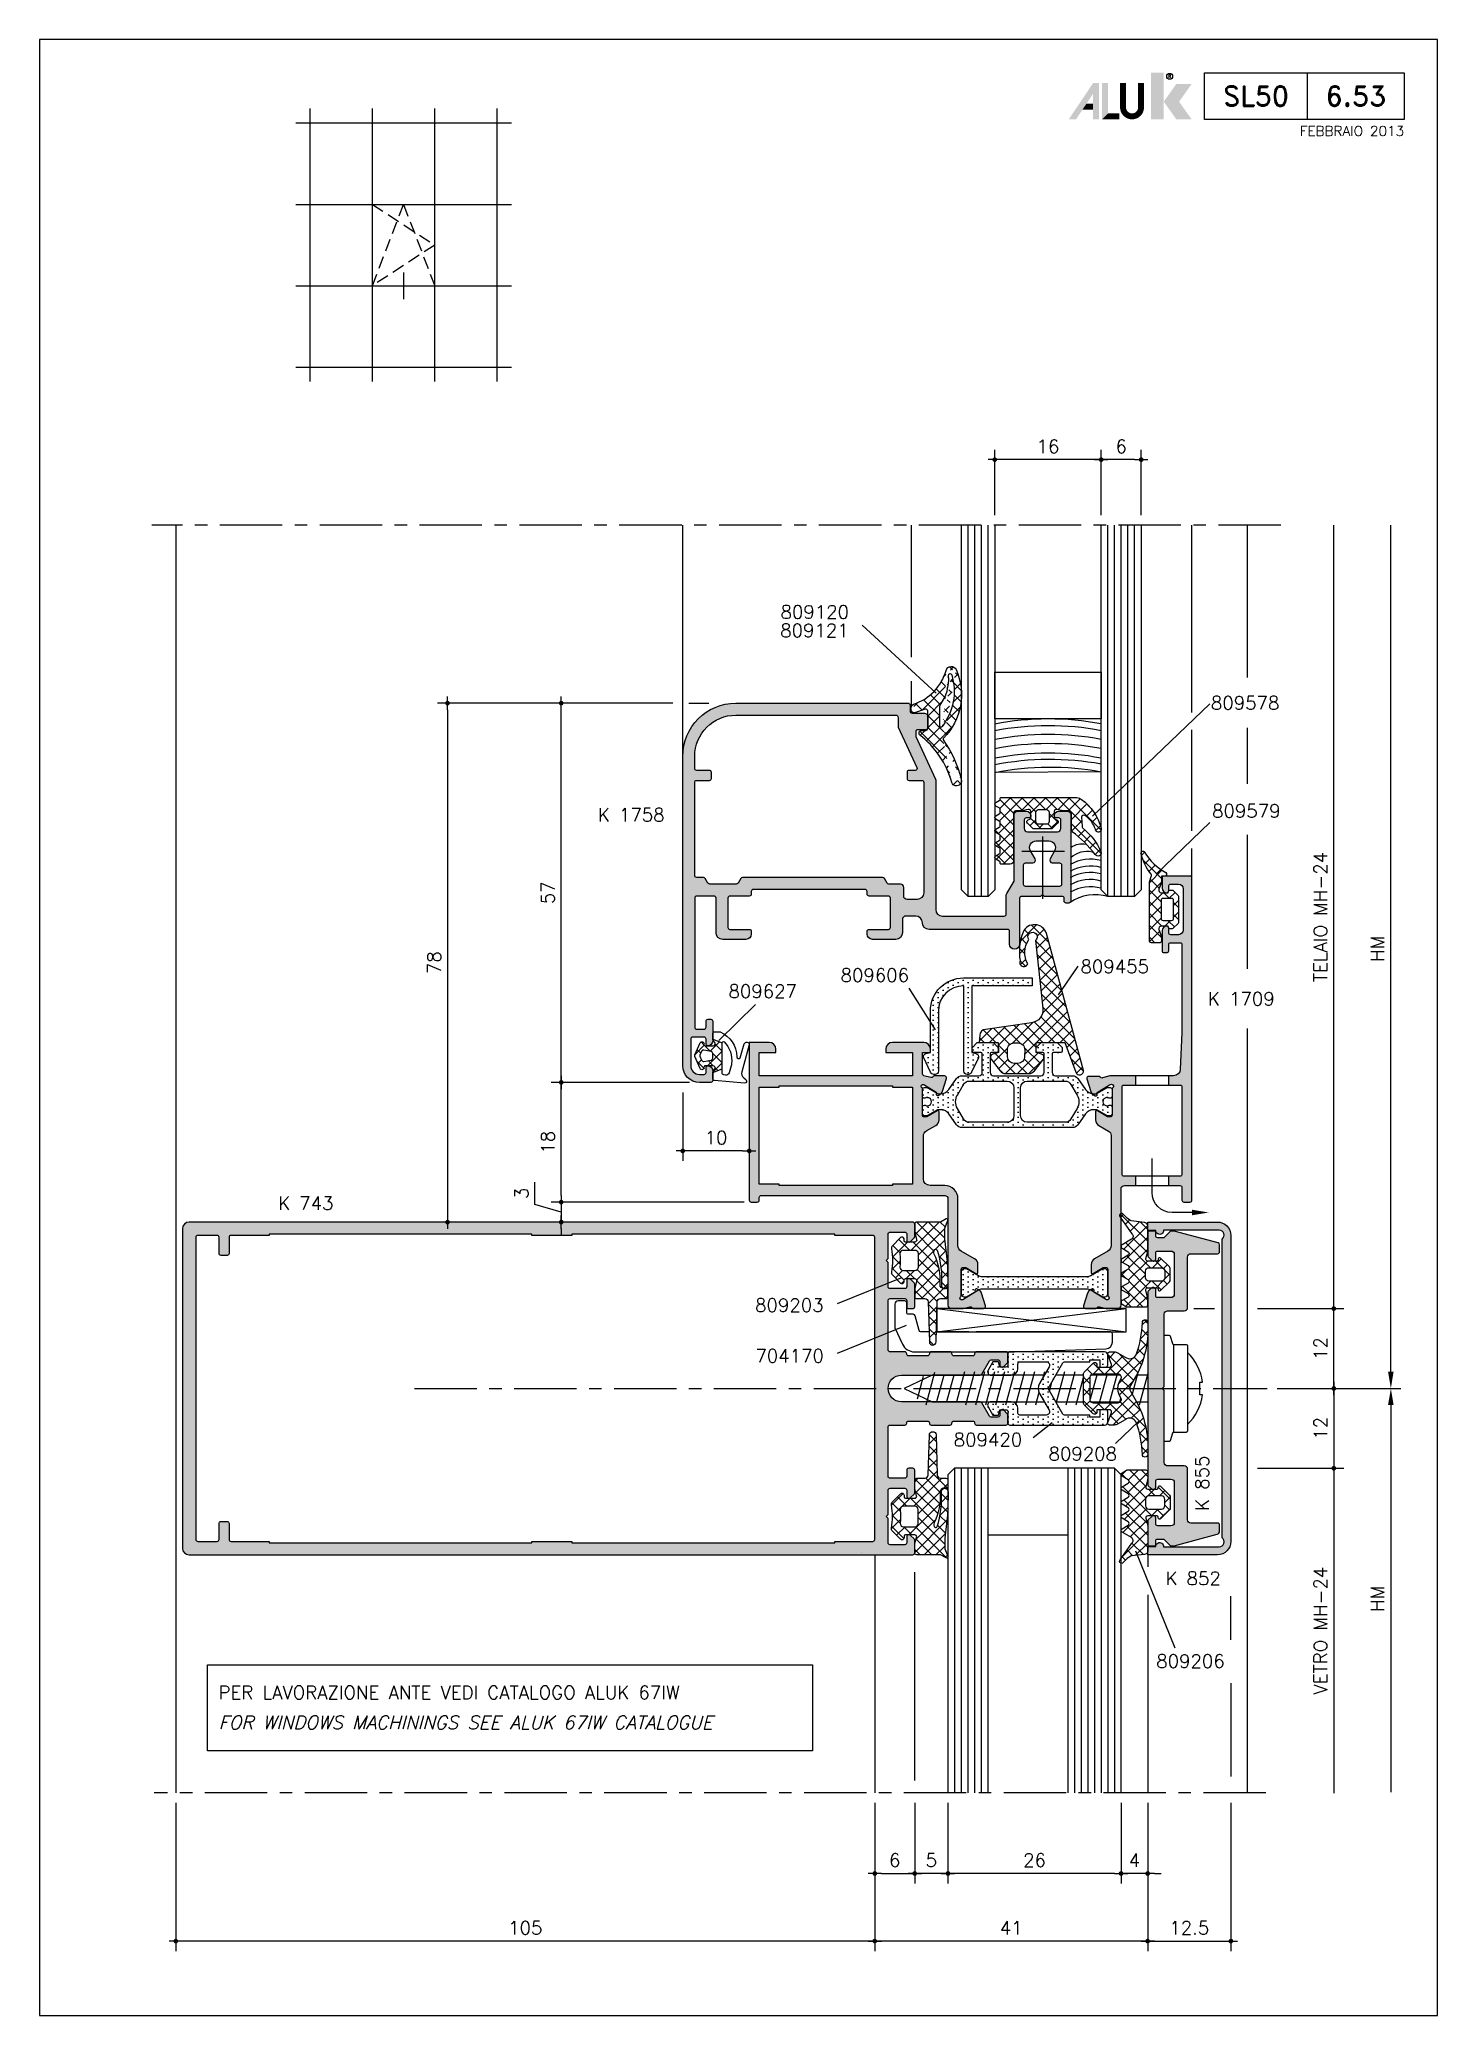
# Model space of a CAD drawing. Extents: x 0 to 4131, y -1600 to 527.
# Drawn here: x 690 to 900, y -640 to -343 of the extents above; entities that cross this region are included whole.
import ezdxf
from ezdxf.enums import TextEntityAlignment as Align

# ---------------------------------------------------------------- set-up
doc = ezdxf.new("R2010")
doc.units = 0
doc.header["$LTSCALE"] = 7.5
doc.header["$MEASUREMENT"] = 0
doc.linetypes.add('CENTER', pattern=[2, 1.25, -0.25, 0.25, -0.25])
doc.linetypes.add('HIDDEN', pattern=[0.375, 0.25, -0.125])
doc.layers.get('0').update_dxf_attribs({"linetype": 'CONTINUOUS'})
doc.layers.get('DEFPOINTS').update_dxf_attribs({"linetype": 'CONTINUOUS'})
for name, color, linetype in [('ASSI', 1, 'CENTER'), ('FILL', 8, 'CONTINUOUS'), ('FINE', 7, 'CONTINUOUS'), ('GOMMA', 3, 'CONTINUOUS'), ('GROSSA', 4, 'CONTINUOUS'), ('MARCHIO', 7, 'CONTINUOUS'), ('NASC', 7, 'HIDDEN'), ('QUOTE', 254, 'CONTINUOUS'), ('TESTO', 2, 'CONTINUOUS'), ('TRATTEGGI', 140, 'CONTINUOUS'), ('VETRO', 6, 'CONTINUOUS'), ('VITERIA', 40, 'CONTINUOUS')]:
    doc.layers.add(name, color=color, linetype=linetype)
doc.styles.add('RD', font='ROMAND.SHX', dxfattribs={"height": 3})
doc.styles.get("Standard").update_dxf_attribs({"font": 'romans.shx'})
doc.dimstyles.new('SCALA_1-1$0', dxfattribs={"dimtxt": 2, "dimasz": 1, "dimexe": 1.5, "dimexo": 1.5, "dimgap": 1, "dimtad": 3, "dimdsep": 46, "dimtxsty": 'Standard', "dimblk1": 'PUNTO', "dimblk2": 'PUNTO', "dimsah": 1, "dimcen": 0.09, "dimclrt": 2, "dimadec": 0, "dimazin": 0, "dimtfac": 0.7, "dimtmove": 0, "dimatfit": 3, "dimldrblk": 'PUNTO', "dimfxl": 1, "dimtolj": 2, "dimarcsym": 0})
pattern_1 = [(45, (690, -640), (-0.8838835, 0.8838835), []), (135, (690, -640), (-0.8838835, -0.8838835), [])]
pattern_2 = [(90, (690, -640), (-0.75, 0.375), [0, -0.75])]

msp = doc.modelspace()

# ---------------------------------------------------------------- texts
at = {"layer": 'QUOTE', "color": 2}
for s, p in [('809120', (801.3166, -430.0465)), ('809121', (801.2664, -432.8097)), ('809578', (865.9695, -443.7086)), ('K 1758', (773.8663, -460.5277)), ('809579', (866.1416, -459.9534)), ('809606', (810.3364, -484.6324)), ('809455', (846.3813, -483.3255)), ('809627', (793.501, -487.0585)), ('K 1709', (865.5224, -488.1809)), ('K 743', (725.8372, -518.9049)), ('809203', (797.4922, -534.2324)), ('704170', (797.5369, -541.8487)), ('809420', (827.3301, -554.4534)), ('809208', (841.5776, -556.5637)), ('K 852', (859.1463, -575.2956)), ('809206', (857.756, -587.7321))]:
    msp.add_text(s, height=2, dxfattribs=at).set_placement(p)
msp.add_text('K 855', height=2, rotation=90, dxfattribs=at).set_placement((865.6452, -564.1523))
at = {"layer": 'TESTO'}
msp.add_text('PER LAVORAZIONE ANTE VEDI CATALOGO ALUK 67IW', height=2, dxfattribs=at).set_placement((716.8886, -592.4494))
at = {"layer": 'TESTO', "oblique": 15}
msp.add_text('FOR WINDOWS MACHININGS SEE ALUK 67IW CATALOGUE', height=2, dxfattribs=at).set_placement((716.8886, -596.9494))

# ---------------------------------------------------------------- blocks, each defined once
blk = doc.blocks.new('NMD')
at = {"layer": 'MARCHIO'}
blk.add_line((-19.5, -12), (-19.5, -5), dxfattribs=at)
blk.add_lwpolyline([(-5, -12), (-35, -12), (-35, -5), (-5, -5)], close=True, dxfattribs=at)
at = {"layer": 'MARCHIO', "const_width": 0.894}
blk.add_lwpolyline([(-44.53, -6.56), (-44.53, -10.2, -1), (-47.23, -10.2), (-47.23, -6.56)], format="xyb", dxfattribs=at)
at = {"layer": 'MARCHIO'}
blk.add_circle((-40.23, -5.53), 0.442, dxfattribs=at)
for points in [[(-43.01, -4.96), (-41.13, -4.96), (-43.01, -12), (-41.13, -12)], [(-55.38, -12), (-54.31, -12), (-51.75, -6.56), (-51.73, -8.14)], [(-51.75, -6.56), (-51.73, -8.14), (-50.84, -6.56), (-50.84, -12)], [(-51.73, -12), (-50.84, -12), (-51.73, -8.14)], [(-50.38, -6.56), (-49.49, -6.56), (-50.38, -12), (-49.49, -11.11)], [(-39.23, -6.68), (-36.93, -6.68), (-41.11, -9.34), (-38.81, -9.34)], [(-52.73, -9.63), (-53.33, -10.53), (-51.73, -9.63), (-51.73, -10.53)], [(-49.49, -11.11), (-50.38, -12), (-47.77, -11.11), (-47.77, -12)], [(-41.11, -9.34), (-38.81, -9.34), (-39.23, -12), (-36.93, -12)]]:
    blk.add_solid(points, dxfattribs=at)
blk.add_text('R', height=0.444, dxfattribs=at).set_placement((-40.23, -5.53), align=Align.MIDDLE)
at = {"layer": 'MARCHIO', "color": 2, "style": 'RD'}
for tag, p in [('SERIE', (-27.25, -8.5)), ('PAG', (-12.25, -8.5))]:
    blk.add_attdef(tag, text='', height=3, dxfattribs=at).set_placement(p, align=Align.MIDDLE)
at = {"layer": 'MARCHIO', "color": 2}
blk.add_attdef('REVISIONE', text='', height=1.5, dxfattribs=at).set_placement((-5, -14.5), align=Align.RIGHT)
blk = doc.blocks.new('PUNTO')
blk.add_line((-1, 0), (1, 0))
at = {"const_width": 0.35}
blk.add_lwpolyline([(-0.175, 0, 1), (0.175, 0, 1)], format="xyb", close=True, dxfattribs=at)
blk = doc.blocks.new('*D299')
at = {"layer": 'DEFPOINTS', "color": 0, "transparency": 16777216}
for p in [(852.47, -606.56), (856.47, -606.56), (852.47, -618.66)]:
    blk.add_point(p, dxfattribs=at)
at = {"layer": 'QUOTE', "color": 0, "lineweight": -2, "transparency": 16777216}
for p, q in [((852.47, -608.06), (852.47, -620.16)), ((856.47, -608.06), (856.47, -620.16)), ((851.47, -618.66), (850.47, -618.66)), ((856.47, -618.66), (852.47, -618.66)), ((857.47, -618.66), (858.47, -618.66))]:
    blk.add_line(p, q, dxfattribs=at)
blk.add_blockref('PUNTO', (852.47, -618.66), dxfattribs=at)
at = {"layer": 'QUOTE', "color": 0, "lineweight": -2, "transparency": 16777216, "rotation": 180}
blk.add_blockref('PUNTO', (856.47, -618.66), dxfattribs=at)
at = {"layer": 'QUOTE', "color": 2, "transparency": 16777216, "insert": (854.47, -616.66), "char_height": 2, "attachment_point": 5}
blk.add_mtext('\\A2;4', dxfattribs=at)
blk = doc.blocks.new('*D300')
at = {"layer": 'DEFPOINTS', "color": 0, "transparency": 16777216}
for p in [(826.47, -606.56), (852.47, -606.56), (826.47, -618.66)]:
    blk.add_point(p, dxfattribs=at)
at = {"layer": 'QUOTE', "color": 0, "lineweight": -2, "transparency": 16777216}
for p, q in [((826.47, -608.06), (826.47, -620.16)), ((852.47, -608.06), (852.47, -620.16)), ((851.47, -618.66), (827.47, -618.66))]:
    blk.add_line(p, q, dxfattribs=at)
at = {"layer": 'QUOTE', "color": 0, "lineweight": -2, "transparency": 16777216, "rotation": 180}
blk.add_blockref('PUNTO', (826.47, -618.66), dxfattribs=at)
at = {"layer": 'QUOTE', "color": 0, "lineweight": -2, "transparency": 16777216}
blk.add_blockref('PUNTO', (852.47, -618.66), dxfattribs=at)
at = {"layer": 'QUOTE', "color": 2, "transparency": 16777216, "insert": (839.47, -616.66), "char_height": 2, "attachment_point": 5}
blk.add_mtext('\\A2;26', dxfattribs=at)
blk = doc.blocks.new('*D301')
at = {"layer": 'DEFPOINTS', "color": 0, "transparency": 16777216}
for p in [(821.47, -606.56), (826.47, -606.56), (821.47, -618.66)]:
    blk.add_point(p, dxfattribs=at)
at = {"layer": 'QUOTE', "color": 0, "lineweight": -2, "transparency": 16777216}
for p, q in [((821.47, -608.06), (821.47, -620.16)), ((826.47, -608.06), (826.47, -620.16)), ((825.47, -618.66), (822.47, -618.66))]:
    blk.add_line(p, q, dxfattribs=at)
at = {"layer": 'QUOTE', "color": 0, "lineweight": -2, "transparency": 16777216, "rotation": 180}
blk.add_blockref('PUNTO', (821.47, -618.66), dxfattribs=at)
at = {"layer": 'QUOTE', "color": 0, "lineweight": -2, "transparency": 16777216}
blk.add_blockref('PUNTO', (826.47, -618.66), dxfattribs=at)
at = {"layer": 'QUOTE', "color": 2, "transparency": 16777216, "insert": (823.97, -616.66), "char_height": 2, "attachment_point": 5}
blk.add_mtext('\\A2;5', dxfattribs=at)
blk = doc.blocks.new('*D302')
at = {"layer": 'DEFPOINTS', "color": 0, "transparency": 16777216}
for p in [(815.47, -606.56), (821.47, -606.56), (821.47, -618.66)]:
    blk.add_point(p, dxfattribs=at)
at = {"layer": 'QUOTE', "color": 0, "lineweight": -2, "transparency": 16777216}
for p, q in [((815.47, -608.06), (815.47, -620.16)), ((821.47, -608.06), (821.47, -620.16)), ((816.47, -618.66), (820.47, -618.66))]:
    blk.add_line(p, q, dxfattribs=at)
at = {"layer": 'QUOTE', "color": 0, "lineweight": -2, "transparency": 16777216, "rotation": 180}
blk.add_blockref('PUNTO', (815.47, -618.66), dxfattribs=at)
at = {"layer": 'QUOTE', "color": 0, "lineweight": -2, "transparency": 16777216}
blk.add_blockref('PUNTO', (821.47, -618.66), dxfattribs=at)
at = {"layer": 'QUOTE', "color": 2, "transparency": 16777216, "insert": (818.47, -616.66), "char_height": 2, "attachment_point": 5}
blk.add_mtext('\\A2;6', dxfattribs=at)
blk = doc.blocks.new('*D303')
at = {"layer": 'DEFPOINTS', "color": 0, "transparency": 16777216}
for p in [(815.47, -606.56), (856.47, -606.56), (815.47, -628.82)]:
    blk.add_point(p, dxfattribs=at)
at = {"layer": 'QUOTE', "color": 0, "lineweight": -2, "transparency": 16777216}
for p, q in [((815.47, -608.06), (815.47, -630.32)), ((856.47, -608.06), (856.47, -630.32)), ((855.47, -628.82), (816.47, -628.82))]:
    blk.add_line(p, q, dxfattribs=at)
at = {"layer": 'QUOTE', "color": 0, "lineweight": -2, "transparency": 16777216, "rotation": 180}
blk.add_blockref('PUNTO', (815.47, -628.82), dxfattribs=at)
at = {"layer": 'QUOTE', "color": 0, "lineweight": -2, "transparency": 16777216}
blk.add_blockref('PUNTO', (856.47, -628.82), dxfattribs=at)
at = {"layer": 'QUOTE', "color": 2, "transparency": 16777216, "insert": (835.97, -626.82), "char_height": 2, "attachment_point": 5}
blk.add_mtext('\\A2;41', dxfattribs=at)
blk = doc.blocks.new('*D304')
at = {"layer": 'DEFPOINTS', "color": 0, "transparency": 16777216}
for p in [(856.47, -606.56), (868.97, -606.56), (868.97, -628.82)]:
    blk.add_point(p, dxfattribs=at)
at = {"layer": 'QUOTE', "color": 0, "lineweight": -2, "transparency": 16777216}
for p, q in [((856.47, -608.06), (856.47, -630.32)), ((868.97, -608.06), (868.97, -630.32)), ((857.47, -628.82), (867.97, -628.82))]:
    blk.add_line(p, q, dxfattribs=at)
at = {"layer": 'QUOTE', "color": 0, "lineweight": -2, "transparency": 16777216, "rotation": 180}
blk.add_blockref('PUNTO', (856.47, -628.82), dxfattribs=at)
at = {"layer": 'QUOTE', "color": 0, "lineweight": -2, "transparency": 16777216}
blk.add_blockref('PUNTO', (868.97, -628.82), dxfattribs=at)
at = {"layer": 'QUOTE', "color": 2, "transparency": 16777216, "insert": (862.72, -626.82), "char_height": 2, "attachment_point": 5}
blk.add_mtext('\\A2;12.5', dxfattribs=at)
blk = doc.blocks.new('*D305')
at = {"layer": 'DEFPOINTS', "color": 0, "transparency": 16777216}
for p in [(710.47, -606.56), (815.47, -606.56), (710.47, -628.82)]:
    blk.add_point(p, dxfattribs=at)
at = {"layer": 'QUOTE', "color": 0, "lineweight": -2, "transparency": 16777216}
for p, q in [((710.47, -608.06), (710.47, -630.32)), ((815.47, -608.06), (815.47, -630.32)), ((814.47, -628.82), (711.47, -628.82))]:
    blk.add_line(p, q, dxfattribs=at)
at = {"layer": 'QUOTE', "color": 0, "lineweight": -2, "transparency": 16777216, "rotation": 180}
blk.add_blockref('PUNTO', (710.47, -628.82), dxfattribs=at)
at = {"layer": 'QUOTE', "color": 0, "lineweight": -2, "transparency": 16777216}
blk.add_blockref('PUNTO', (815.47, -628.82), dxfattribs=at)
at = {"layer": 'QUOTE', "color": 2, "transparency": 16777216, "insert": (762.97, -626.82), "char_height": 2, "attachment_point": 5}
blk.add_mtext('\\A2;105', dxfattribs=at)
blk = doc.blocks.new('*D306')
at = {"layer": 'DEFPOINTS', "color": 0, "transparency": 16777216}
for p in [(874.44, -545.75), (871.47, -557.75), (884.43, -557.75)]:
    blk.add_point(p, dxfattribs=at)
at = {"layer": 'QUOTE', "color": 0, "lineweight": -2, "transparency": 16777216}
for p, q in [((875.94, -545.75), (885.93, -545.75)), ((884.43, -546.75), (884.43, -556.75)), ((872.97, -557.75), (885.93, -557.75))]:
    blk.add_line(p, q, dxfattribs=at)
for p, rotation in [((884.43, -545.75), 90), ((884.43, -557.75), 270)]:
    blk.add_blockref('PUNTO', p, dxfattribs=dict(at, rotation=rotation))
at = {"layer": 'QUOTE', "color": 2, "transparency": 16777216, "insert": (882.43, -551.75), "char_height": 2, "attachment_point": 5, "rotation": 90}
blk.add_mtext('\\A2;12', dxfattribs=at)
blk = doc.blocks.new('*D307')
at = {"layer": 'DEFPOINTS', "color": 0, "transparency": 16777216}
for p in [(876.47, -416.01), (893, -416.01), (874.44, -545.75)]:
    blk.add_point(p, dxfattribs=at)
at = {"layer": 'QUOTE', "color": 0, "lineweight": -2, "transparency": 16777216}
for p, q in [((893, -543.25), (893, -416.01)), ((875.94, -545.75), (894.5, -545.75))]:
    blk.add_line(p, q, dxfattribs=at)
at = {"layer": 'QUOTE', "color": 0, "transparency": 16777216}
blk.add_solid([(892.58, -543.25), (893.41, -543.25), (893, -545.75)], dxfattribs=at)
at = {"layer": 'QUOTE', "color": 2, "transparency": 16777216, "insert": (891, -479.63), "char_height": 2, "attachment_point": 5, "rotation": 90}
blk.add_mtext('\\A2;{\\Fromans.shx|c1;HM}', dxfattribs=at)
blk = doc.blocks.new('_None')
blk = doc.blocks.new('*D308')
at = {"layer": 'DEFPOINTS', "color": 0, "transparency": 16777216}
for p in [(871.47, -557.75), (874.22, -606.56), (884.43, -606.56)]:
    blk.add_point(p, dxfattribs=at)
at = {"layer": 'QUOTE', "color": 0, "lineweight": -2, "transparency": 16777216}
for p, q in [((872.97, -557.75), (885.93, -557.75)), ((884.43, -557.75), (884.43, -606.56))]:
    blk.add_line(p, q, dxfattribs=at)
at = {"layer": 'QUOTE', "color": 2, "transparency": 16777216, "insert": (882.43, -582.15), "char_height": 2, "attachment_point": 5, "rotation": 90}
blk.add_mtext('\\A2;{\\Fromans.shx|c1;VETRO MH-24}', dxfattribs=at)
blk = doc.blocks.new('*D309')
at = {"layer": 'DEFPOINTS', "color": 0, "transparency": 16777216}
for p in [(874.44, -545.75), (874.44, -606.44), (893, -606.44)]:
    blk.add_point(p, dxfattribs=at)
at = {"layer": 'QUOTE', "color": 0, "lineweight": -2, "transparency": 16777216}
for p, q in [((875.94, -545.75), (894.5, -545.75)), ((893, -548.25), (893, -606.44))]:
    blk.add_line(p, q, dxfattribs=at)
at = {"layer": 'QUOTE', "color": 0, "transparency": 16777216}
blk.add_solid([(892.58, -548.25), (893.41, -548.25), (893, -545.75)], dxfattribs=at)
at = {"layer": 'QUOTE', "color": 2, "transparency": 16777216, "insert": (889.33, -577.34), "char_height": 2, "attachment_point": 5, "rotation": 90}
blk.add_mtext('\\A2;\\PHM', dxfattribs=at)
blk = doc.blocks.new('*D310')
at = {"layer": 'DEFPOINTS', "color": 0, "transparency": 16777216}
for p in [(797.37, -517.75), (768.37, -520.75), (768.37, -520.75)]:
    blk.add_point(p, dxfattribs=at)
at = {"layer": 'QUOTE', "color": 0, "lineweight": -2, "transparency": 16777216}
for p, q in [((764.42, -518.09), (764.42, -514.76)), ((768.37, -516.75), (768.37, -515.75)), ((768.37, -519.25), (764.42, -518.09)), ((795.87, -517.75), (766.87, -517.75)), ((768.37, -517.75), (768.37, -520.75)), ((768.37, -517.75), (768.37, -520.75)), ((768.37, -521.75), (768.37, -522.75))]:
    blk.add_line(p, q, dxfattribs=at)
for p, rotation in [((768.37, -517.75), 270), ((768.37, -520.75), 90)]:
    blk.add_blockref('PUNTO', p, dxfattribs=dict(at, rotation=rotation))
at = {"layer": 'QUOTE', "color": 2, "transparency": 16777216, "insert": (762.42, -516.43), "char_height": 2, "attachment_point": 5, "rotation": 90}
blk.add_mtext('\\A2;3', dxfattribs=at)
blk = doc.blocks.new('*D311')
at = {"layer": 'DEFPOINTS', "color": 0, "transparency": 16777216}
for p in [(786.62, -442.75), (751.29, -520.75), (751.29, -520.75)]:
    blk.add_point(p, dxfattribs=at)
at = {"layer": 'QUOTE', "color": 0, "lineweight": -2, "transparency": 16777216}
for p, q in [((785.12, -442.75), (749.79, -442.75)), ((751.29, -443.75), (751.29, -519.75))]:
    blk.add_line(p, q, dxfattribs=at)
for p, rotation in [((751.29, -442.75), 90), ((751.29, -520.75), 270)]:
    blk.add_blockref('PUNTO', p, dxfattribs=dict(at, rotation=rotation))
at = {"layer": 'QUOTE', "color": 2, "transparency": 16777216, "insert": (749.29, -481.75), "char_height": 2, "attachment_point": 5, "rotation": 90}
blk.add_mtext('\\A2;78', dxfattribs=at)
blk = doc.blocks.new('*D312')
at = {"layer": 'DEFPOINTS', "color": 0, "transparency": 16777216}
for p in [(768.37, -499.75), (789.12, -499.75), (796.92, -517.75)]:
    blk.add_point(p, dxfattribs=at)
at = {"layer": 'QUOTE', "color": 0, "lineweight": -2, "transparency": 16777216}
for p, q in [((787.62, -499.75), (766.87, -499.75)), ((768.37, -516.75), (768.37, -500.75)), ((795.42, -517.75), (766.87, -517.75))]:
    blk.add_line(p, q, dxfattribs=at)
for p, rotation in [((768.37, -499.75), 90), ((768.37, -517.75), 270)]:
    blk.add_blockref('PUNTO', p, dxfattribs=dict(at, rotation=rotation))
at = {"layer": 'QUOTE', "color": 2, "transparency": 16777216, "insert": (766.37, -508.75), "char_height": 2, "attachment_point": 5, "rotation": 90}
blk.add_mtext('\\A2;18', dxfattribs=at)
blk = doc.blocks.new('*D313')
at = {"layer": 'DEFPOINTS', "color": 0, "transparency": 16777216}
for p in [(786.62, -499.75), (786.62, -510.06), (796.62, -510.06)]:
    blk.add_point(p, dxfattribs=at)
at = {"layer": 'QUOTE', "color": 0, "lineweight": -2, "transparency": 16777216}
for p, q in [((786.62, -501.25), (786.62, -511.56)), ((795.62, -510.06), (787.62, -510.06))]:
    blk.add_line(p, q, dxfattribs=at)
at = {"layer": 'QUOTE', "color": 0, "lineweight": -2, "transparency": 16777216, "rotation": 180}
blk.add_blockref('PUNTO', (786.62, -510.06), dxfattribs=at)
at = {"layer": 'QUOTE', "color": 0, "lineweight": -2, "transparency": 16777216}
blk.add_blockref('PUNTO', (796.62, -510.06), dxfattribs=at)
at = {"layer": 'QUOTE', "color": 2, "transparency": 16777216, "insert": (791.62, -508.06), "char_height": 2, "attachment_point": 5}
blk.add_mtext('\\A2;10', dxfattribs=at)
blk = doc.blocks.new('*D314')
at = {"layer": 'DEFPOINTS', "color": 0, "transparency": 16777216}
for p in [(871.47, -533.75), (884.43, -533.75), (874.44, -545.75)]:
    blk.add_point(p, dxfattribs=at)
at = {"layer": 'QUOTE', "color": 0, "lineweight": -2, "transparency": 16777216}
for p, q in [((872.97, -533.75), (885.93, -533.75)), ((884.43, -544.75), (884.43, -534.75)), ((875.94, -545.75), (885.93, -545.75))]:
    blk.add_line(p, q, dxfattribs=at)
for p, rotation in [((884.43, -533.75), 90), ((884.43, -545.75), 270)]:
    blk.add_blockref('PUNTO', p, dxfattribs=dict(at, rotation=rotation))
at = {"layer": 'QUOTE', "color": 2, "transparency": 16777216, "insert": (882.43, -539.75), "char_height": 2, "attachment_point": 5, "rotation": 90}
blk.add_mtext('\\A2;12', dxfattribs=at)
blk = doc.blocks.new('*D315')
at = {"layer": 'DEFPOINTS', "color": 0, "transparency": 16777216}
for p in [(876.47, -416.01), (884.43, -416.01), (871.47, -533.75)]:
    blk.add_point(p, dxfattribs=at)
at = {"layer": 'QUOTE', "color": 0, "lineweight": -2, "transparency": 16777216}
for p, q in [((884.43, -533.75), (884.43, -416.01)), ((872.97, -533.75), (885.93, -533.75))]:
    blk.add_line(p, q, dxfattribs=at)
at = {"layer": 'QUOTE', "color": 2, "transparency": 16777216, "insert": (882.43, -474.88), "char_height": 2, "attachment_point": 5, "rotation": 90}
blk.add_mtext('\\A2;{\\Fromans.shx|c1;TELAIO MH-2}4', dxfattribs=at)
blk = doc.blocks.new('*D316')
at = {"layer": 'DEFPOINTS', "color": 0, "transparency": 16777216}
for p in [(833.49, -406.15), (833.49, -416.01), (849.49, -416.01)]:
    blk.add_point(p, dxfattribs=at)
at = {"layer": 'QUOTE', "color": 0, "lineweight": -2, "transparency": 16777216}
for p, q in [((833.49, -414.51), (833.49, -404.65)), ((848.49, -406.15), (834.49, -406.15)), ((849.49, -414.51), (849.49, -404.65))]:
    blk.add_line(p, q, dxfattribs=at)
at = {"layer": 'QUOTE', "color": 0, "lineweight": -2, "transparency": 16777216, "rotation": 180}
blk.add_blockref('PUNTO', (833.49, -406.15), dxfattribs=at)
at = {"layer": 'QUOTE', "color": 0, "lineweight": -2, "transparency": 16777216}
blk.add_blockref('PUNTO', (849.49, -406.15), dxfattribs=at)
at = {"layer": 'QUOTE', "color": 2, "transparency": 16777216, "insert": (841.49, -404.15), "char_height": 2, "attachment_point": 5}
blk.add_mtext('\\A2;16', dxfattribs=at)
blk = doc.blocks.new('*D317')
at = {"layer": 'DEFPOINTS', "color": 0, "transparency": 16777216}
for p in [(768.37, -442.75), (786.62, -442.75), (768.37, -499.75)]:
    blk.add_point(p, dxfattribs=at)
at = {"layer": 'QUOTE', "color": 0, "lineweight": -2, "transparency": 16777216}
for p, q in [((785.12, -442.75), (766.87, -442.75)), ((768.37, -498.75), (768.37, -443.75))]:
    blk.add_line(p, q, dxfattribs=at)
for p, rotation in [((768.37, -442.75), 90), ((768.37, -499.75), 270)]:
    blk.add_blockref('PUNTO', p, dxfattribs=dict(at, rotation=rotation))
at = {"layer": 'QUOTE', "color": 2, "transparency": 16777216, "insert": (766.37, -471.25), "char_height": 2, "attachment_point": 5, "rotation": 90}
blk.add_mtext('\\A2;57', dxfattribs=at)
blk = doc.blocks.new('*D318')
at = {"layer": 'DEFPOINTS', "color": 0, "transparency": 16777216}
for p in [(849.49, -406.15), (849.49, -416.01), (855.49, -416.01)]:
    blk.add_point(p, dxfattribs=at)
at = {"layer": 'QUOTE', "color": 0, "lineweight": -2, "transparency": 16777216}
for p, q in [((849.49, -414.51), (849.49, -404.65)), ((854.49, -406.15), (850.49, -406.15)), ((855.49, -414.51), (855.49, -404.65))]:
    blk.add_line(p, q, dxfattribs=at)
at = {"layer": 'QUOTE', "color": 0, "lineweight": -2, "transparency": 16777216, "rotation": 180}
blk.add_blockref('PUNTO', (849.49, -406.15), dxfattribs=at)
at = {"layer": 'QUOTE', "color": 0, "lineweight": -2, "transparency": 16777216}
blk.add_blockref('PUNTO', (855.49, -406.15), dxfattribs=at)
at = {"layer": 'QUOTE', "color": 2, "transparency": 16777216, "insert": (852.49, -404.15), "char_height": 2, "attachment_point": 5}
blk.add_mtext('\\A2;6', dxfattribs=at)

# ---------------------------------------------------------------- dimensions: what is measured, and where the dimension line sits
at = {"layer": 'QUOTE'}
dim = msp.add_linear_dim(base=(833.4946, -406.1532), p1=(849.4916, -416.009), p2=(833.4946, -416.009), dimstyle='SCALA_1-1$0', override={"dimdec": 0}, dxfattribs=at)
dim.commit()
dim.dimension.update_dxf_attribs({"geometry": '*D316', "text_midpoint": (841.4931, -404.1532)})
for base, p1, p2, angle, picture, middle in [((849.4916, -406.1532), (855.4916, -416.009), (849.4916, -416.009), 180, '*D318', (852.4916, -404.1532)), ((768.3657, -442.7507), (768.3657, -499.7507), (786.6242, -442.7507), 90, '*D317', (766.3657, -471.2507)), ((768.3657, -499.7507), (796.9214, -517.7507), (789.1216, -499.7507), 90, '*D312', (766.3657, -508.7507)), ((884.4333, -533.7507), (874.4429, -545.7507), (871.466, -533.7507), 90, '*D314', (882.4333, -539.7507))]:
    dim = msp.add_linear_dim(base=base, p1=p1, p2=p2, angle=angle, dimstyle='SCALA_1-1$0', dxfattribs=at)
    dim.commit()
    dim.dimension.update_dxf_attribs({"geometry": picture, "text_midpoint": middle})
for base, p1, p2, text, override, picture, middle in [((884.4333, -416.009), (871.466, -533.7507), (876.466, -416.009), '{\\Fromans.shx|c1;TELAIO MH-2}4', {"dimasz": 2.5, "dimblk1": 'None', "dimblk2": 'None', "dimse2": 1}, '*D315', (882.4333, -474.8799)), ((892.9965, -416.009), (874.4429, -545.7507), (876.466, -416.009), '{\\Fromans.shx|c1;HM}', {"dimasz": 2.5, "dimblk2": 'None', "dimse2": 1}, '*D307', (890.9965, -479.6299)), ((892.9965, -606.4383), (874.4429, -545.7507), (874.4429, -606.4383), '\\PHM', {"dimasz": 2.5, "dimblk2": 'None', "dimse2": 1}, '*D309', (889.3298, -577.3445)), ((884.4333, -606.5577), (871.466, -557.7507), (874.2179, -606.5577), '{\\Fromans.shx|c1;VETRO MH-24}', {"dimasz": 2.5, "dimblk1": 'None', "dimblk2": 'None', "dimse2": 1}, '*D308', (882.4333, -582.1542))]:
    dim = msp.add_linear_dim(base=base, p1=p1, p2=p2, angle=90, text=text, dimstyle='SCALA_1-1$0', override=override, dxfattribs=at)
    dim.commit()
    dim.dimension.update_dxf_attribs({"geometry": picture, "text_midpoint": middle})
for base, p1, p2, picture, middle in [((751.293, -520.7507), (786.6242, -442.7507), (751.293, -520.7507), '*D311', (751.293, -481.7507)), ((884.4333, -557.7507), (874.4429, -545.7507), (871.466, -557.7507), '*D306', (884.4333, -551.7507))]:
    dim = msp.add_linear_dim(base=base, p1=p1, p2=p2, angle=90, dimstyle='SCALA_1-1$0', dxfattribs=at)
    dim.commit()
    dim.dimension.update_dxf_attribs({"geometry": picture, "text_midpoint": middle, "dimtype": 160})
for base, p1, p2, picture, middle in [((786.6216, -510.0599), (796.6214, -510.0599), (786.6216, -499.7507), '*D313', (791.6215, -508.0599)), ((710.469, -628.8237), (815.4711, -606.5577), (710.469, -606.5577), '*D305', (762.9701, -626.8237)), ((821.4711, -618.6575), (815.4711, -606.5577), (821.4711, -606.5577), '*D302', (818.4711, -616.6575)), ((815.4711, -628.8237), (856.4689, -606.5577), (815.4711, -606.5577), '*D303', (835.97, -626.8237)), ((821.4711, -618.6575), (826.4711, -606.5577), (821.4711, -606.5577), '*D301', (823.9711, -616.6575)), ((826.4711, -618.6575), (852.4711, -606.5577), (826.4711, -606.5577), '*D300', (839.4711, -616.6575)), ((852.4711, -618.6575), (856.4689, -606.5577), (852.4711, -606.5577), '*D299', (854.47, -616.6575)), ((868.966, -628.8237), (856.4689, -606.5577), (868.966, -606.5577), '*D304', (862.7175, -626.8237))]:
    dim = msp.add_linear_dim(base=base, p1=p1, p2=p2, dimstyle='SCALA_1-1$0', dxfattribs=at)
    dim.commit()
    dim.dimension.update_dxf_attribs({"geometry": picture, "text_midpoint": middle})
dim = msp.add_linear_dim(base=(768.3657, -520.7507), p1=(797.3714, -517.7507), p2=(768.3657, -520.7507), angle=90, dimstyle='SCALA_1-1$0', override={"dimtmove": 1}, dxfattribs=at)
dim.commit()
dim.dimension.update_dxf_attribs({"geometry": '*D310', "text_midpoint": (764.4175, -517.0949), "dimtype": 160})

# ---------------------------------------------------------------- hatches: boundary and pattern name
at = {"layer": 'FILL'}
h = msp.add_hatch(dxfattribs=at)
h.set_pattern_fill('ANSI37', color=137, scale=10, style=0)
h.set_pattern_definition(pattern_1)
edge = h.paths.add_edge_path()
edge.add_arc((823.1216, -446.5542), 0.3, 270, 360)
edge.add_line((823.4216, -446.5542), (823.4216, -443.9542))
edge.add_arc((823.1216, -443.9542), 0.3, 0, 108.40848)
edge.add_line((823.0269, -443.6696), (821.4513, -444.194))
edge.add_arc((821.4057, -443.7127), 0.4835, 183.521219, 275.410763, ccw=False)
edge.add_arc((821.6658, -443.5805), 0.76, 118.586016, 192.29291, ccw=False)
edge.add_arc((818.9362, -435.7635), 7.5309, 288.310672, 344.102821)
edge.add_arc((826.9552, -438.0202), 0.8, 24.207371, 165.9767, ccw=False)
edge.add_arc((819.2161, -441.4785), 9.2767, -44.693119, 24.089062, ccw=False)
edge.add_arc((825.9193, -448.1708), 0.2, 122.881277, 215.291436)
edge.add_arc((812.4376, -457.9136), 16.4337, 13.018249, 35.861144, ccw=False)
edge.add_arc((827.7532, -454.4515), 0.7359, -161.603271, 19.020138, ccw=False)
edge.add_arc((813.8633, -458.3623), 13.6949, 15.581372, 52.449489)
edge.add_arc((822.5216, -447.2542), 0.4, 90, 218.782881, ccw=False)
edge.add_line((822.5216, -446.8542), (823.1216, -446.8542))
edge = h.paths.add_edge_path(flags=16)
edge.add_line((825.2206, -446.1506), (825.2206, -443.3582))
edge.add_arc((825.9706, -443.3582), 0.75, 156.980805, 180, ccw=False)
edge.add_arc((820.1203, -439.1884), 6.4539, 323.083325, 365.394497)
edge.add_arc((826.7937, -438.5503), 0.25, 16.939902, 187.192697, ccw=False)
edge.add_arc((818.6997, -440.9563), 8.6941, -37.648763, 16.565835, ccw=False)
edge.add_arc((825.4206, -446.1506), 0.2, 180, 324.473063, ccw=False)
h = msp.add_hatch(color=253, dxfattribs=at)
edge = h.paths.add_edge_path(flags=16)
edge.add_arc((839.7188, -464.4532), 1, 90, 210, ccw=False)
edge.add_line((839.7188, -463.4532), (841.624, -463.4532))
edge.add_arc((841.624, -464.4532), 1, -30, 90, ccw=False)
edge.add_line((842.4901, -464.9532), (841.7982, -466.1515))
edge.add_arc((842.1446, -466.3515), 0.4, 150, 270)
edge.add_line((842.1446, -466.7515), (843.2216, -466.7515))
edge.add_arc((843.2216, -467.0515), 0.3, 0, 90, ccw=False)
edge.add_line((843.5216, -467.0515), (843.5216, -469.9876))
edge.add_arc((843.2216, -469.9876), 0.3, -90, 0, ccw=False)
edge.add_line((843.2216, -470.2876), (838.1212, -470.2876))
edge.add_arc((838.1212, -469.9876), 0.3, 180, 270, ccw=False)
edge.add_line((837.8212, -469.9876), (837.8212, -467.0515))
edge.add_arc((838.1212, -467.0515), 0.3, 90, 180, ccw=False)
edge.add_line((838.1212, -466.7515), (839.1982, -466.7515))
edge.add_arc((839.1982, -466.3515), 0.4, 270, 390)
edge.add_line((839.5446, -466.1515), (838.8528, -464.9532))
edge = h.paths.add_edge_path()
edge.add_line((837.2214, -472.0907), (837.2214, -478.9976))
edge.add_arc((836.4714, -478.9976), 0.75, -180, 0, ccw=False)
edge.add_line((835.7214, -478.9976), (835.7214, -477.0507))
edge.add_arc((835.4214, -477.0507), 0.3, 360, 450)
edge.add_line((835.4214, -476.7507), (823.6216, -476.7507))
edge.add_arc((823.6216, -475.7507), 1, 180, 270, ccw=False)
edge.add_arc((821.6216, -475.7507), 1, 0, 90)
edge.add_line((821.6216, -474.7507), (820.1216, -474.7507))
edge.add_arc((820.1216, -475.2507), 0.5, 90, 180)
edge.add_line((819.6216, -475.2507), (819.6216, -477.2507))
edge.add_arc((818.6216, -477.2507), 1, -90, 0, ccw=False)
edge.add_line((818.6216, -478.2507), (815.1216, -478.2507))
edge.add_arc((815.1216, -477.4507), 0.8, 180, 270, ccw=False)
edge.add_line((814.3216, -477.4507), (814.3216, -477.0507))
edge.add_arc((814.6216, -477.0507), 0.3, 90, 180, ccw=False)
edge.add_line((814.6216, -476.7507), (817.5216, -476.7507))
edge.add_arc((817.5216, -476.4507), 0.3, 270, 360)
edge.add_line((817.8216, -476.4507), (817.8216, -472.0507))
edge.add_arc((817.5216, -472.0507), 0.3, 0, 90)
edge.add_line((817.5216, -471.7507), (814.6216, -471.7507))
edge.add_arc((814.6216, -471.4507), 0.3, 180, 270, ccw=False)
edge.add_line((814.3216, -471.4507), (814.3216, -471.0507))
edge.add_arc((814.0216, -471.0507), 0.3, 0, 90)
edge.add_line((814.0216, -470.7507), (797.2216, -470.7507))
edge.add_arc((797.2216, -471.0507), 0.3, 90, 180)
edge.add_line((796.9216, -471.0507), (796.9216, -471.4507))
edge.add_arc((796.6216, -471.4507), 0.3, -90, 0, ccw=False)
edge.add_line((796.6216, -471.7507), (793.7216, -471.7507))
edge.add_arc((793.7216, -472.0507), 0.3, 90, 180)
edge.add_line((793.4216, -472.0507), (793.4216, -476.4507))
edge.add_arc((793.7216, -476.4507), 0.3, 180, 270)
edge.add_line((793.7216, -476.7507), (796.6216, -476.7507))
edge.add_arc((796.6216, -477.0507), 0.3, 0, 90, ccw=False)
edge.add_line((796.9216, -477.0507), (796.9216, -477.4507))
edge.add_arc((796.1216, -477.4507), 0.8, -90, 0, ccw=False)
edge.add_line((796.1216, -478.2507), (792.6216, -478.2507))
edge.add_arc((792.6216, -477.2507), 1, 180, 270, ccw=False)
edge.add_line((791.6216, -477.2507), (791.6216, -472.0507))
edge.add_arc((791.3216, -472.0507), 0.3, 360, 450)
edge.add_line((791.3216, -471.7507), (788.7216, -471.7507))
edge.add_arc((788.7216, -472.0507), 0.3, 90, 180)
edge.add_line((788.4216, -472.0507), (788.4216, -491.4507))
edge.add_arc((788.7216, -491.4507), 0.3, 180, 270)
edge.add_line((788.7216, -491.7507), (789.8216, -491.7507))
edge.add_arc((789.8216, -491.4507), 0.3, 270, 360)
edge.add_line((790.1216, -491.4507), (790.1216, -490.5507))
edge.add_arc((790.4216, -490.5507), 0.3, 90, 180, ccw=False)
edge.add_line((790.4216, -490.2507), (790.8216, -490.2507))
edge.add_arc((790.8216, -490.5507), 0.3, 0, 90, ccw=False)
edge.add_line((791.1216, -490.5507), (791.1216, -491.7507))
edge.add_line((791.1216, -491.7507), (791.1216, -493.5507))
edge.add_arc((790.4216, -493.5507), 0.7, -90, 0, ccw=False)
edge.add_arc((790.4216, -493.9507), 0.3, 180, 270, ccw=False)
edge.add_line((790.1216, -493.9507), (790.1216, -493.2507))
edge.add_arc((789.8216, -493.2507), 0.3, 360, 450)
edge.add_line((789.8216, -492.9507), (788.1216, -492.9507))
edge.add_arc((788.1216, -493.2507), 0.3, 90, 180)
edge.add_line((787.8216, -493.2507), (787.8216, -497.2507))
edge.add_arc((789.1216, -497.2507), 1.3, 180, 270)
edge.add_line((789.1216, -498.5507), (789.8216, -498.5507))
edge.add_arc((789.8216, -498.2507), 0.3, 270, 360)
edge.add_line((790.1216, -498.2507), (790.1216, -497.5507))
edge.add_arc((790.4216, -497.5507), 0.3, 90, 180, ccw=False)
edge.add_arc((790.4216, -497.9507), 0.7, 0, 90, ccw=False)
edge.add_line((791.1216, -497.9507), (791.1216, -499.4507))
edge.add_arc((790.8216, -499.4507), 0.3, -90, 0, ccw=False)
edge.add_line((790.8216, -499.7507), (789.1216, -499.7507))
edge.add_arc((789.1216, -497.2507), 2.5, 180, 270, ccw=False)
edge.add_line((786.6216, -497.2507), (786.6216, -450.7507))
edge.add_arc((794.6216, -450.7507), 8, 90, 180, ccw=False)
edge.add_line((794.6216, -442.7507), (820.467, -442.7507))
edge.add_arc((820.467, -443.0507), 0.3, 0, 90, ccw=False)
edge.add_line((820.767, -443.0507), (820.767, -443.9507))
edge.add_arc((821.067, -443.9507), 0.3, 180, 270)
edge.add_line((821.067, -444.2507), (822.9216, -444.2507))
edge.add_arc((822.9216, -444.7507), 0.5, 0, 90, ccw=False)
edge.add_line((823.4216, -444.7507), (823.4216, -446.4507))
edge.add_arc((823.1216, -446.4507), 0.3, -90, 0, ccw=False)
edge.add_line((823.1216, -446.7507), (821.9216, -446.7507))
edge.add_arc((821.9216, -447.0507), 0.3, 90, 180)
edge.add_line((821.6216, -447.0507), (821.6216, -447.7473))
edge.add_line((821.6216, -447.7473), (824.5939, -454.1724))
edge.add_arc((824.3216, -454.2984), 0.3, 0, 24.825215, ccw=False)
edge.add_line((824.6216, -454.2984), (824.6216, -473.7507))
edge.add_arc((825.6216, -473.7507), 1, 180, 270)
edge.add_line((825.6216, -474.7507), (834.9214, -474.7507))
edge.add_arc((834.9214, -474.4507), 0.3, 270, 360)
edge.add_line((835.2214, -474.4507), (835.2214, -471.5664))
edge.add_arc((835.5214, -471.5664), 0.3, 138.654278, 180, ccw=False)
edge.add_line((835.2962, -471.3682), (836.4167, -469.4881))
edge.add_line((836.4167, -469.4881), (836.4167, -459.4919))
edge.add_arc((836.9167, -459.4919), 0.5, 90, 180, ccw=False)
edge.add_line((836.9167, -458.9919), (838.2212, -458.9919))
edge.add_arc((838.2212, -459.6919), 0.7, 0, 90, ccw=False)
edge.add_arc((838.6212, -459.6919), 0.3, -90, 0, ccw=False)
edge.add_line((838.6212, -459.9919), (838.2212, -459.9919))
edge.add_arc((838.2212, -460.2919), 0.3, 90, 180)
edge.add_line((837.9212, -460.2919), (837.9212, -461.5963))
edge.add_arc((838.4212, -461.5963), 0.5, 180, 270)
edge.add_line((838.4212, -462.0963), (842.9216, -462.0963))
edge.add_arc((842.9216, -461.5963), 0.5, 270, 360)
edge.add_line((843.4216, -461.5963), (843.4216, -460.2919))
edge.add_arc((843.1216, -460.2919), 0.3, 360, 450)
edge.add_line((843.1216, -459.9919), (842.7242, -459.9919))
edge.add_arc((842.7242, -459.6919), 0.3, 180, 270, ccw=False)
edge.add_arc((843.1242, -459.6919), 0.7, 90, 180, ccw=False)
edge.add_line((843.1242, -458.9919), (844.4216, -458.9919))
edge.add_arc((844.4216, -459.4919), 0.5, 0, 90, ccw=False)
edge.add_line((844.9216, -459.4919), (844.9216, -472.4907))
edge.add_arc((844.6216, -472.4907), 0.3, -90, 0, ccw=False)
edge.add_line((844.6216, -472.7907), (844.2216, -472.7907))
edge.add_arc((844.2216, -472.4907), 0.3, 180, 270, ccw=False)
edge.add_line((843.9216, -472.4907), (843.9216, -472.0907))
edge.add_arc((843.6216, -472.0907), 0.3, 360, 450)
edge.add_line((843.6216, -471.7907), (840.9698, -471.7907))
edge.add_line((840.9698, -471.7907), (840.6714, -471.4907))
edge.add_line((840.6714, -471.4907), (840.373, -471.7907))
edge.add_line((840.373, -471.7907), (837.5214, -471.7907))
edge.add_arc((837.5214, -472.0907), 0.3, 90, 180)
edge = h.paths.add_edge_path(flags=16)
edge.add_arc((788.7216, -452.5507), 0.3, 180, 270, ccw=False)
edge.add_line((788.4216, -452.5507), (788.4216, -450.7507))
edge.add_arc((794.6216, -450.7507), 6.2, 90, 180, ccw=False)
edge.add_line((794.6216, -444.5507), (818.667, -444.5507))
edge.add_arc((818.667, -444.8507), 0.3, 0, 90, ccw=False)
edge.add_line((818.967, -444.8507), (818.967, -446.2299))
edge.add_arc((819.267, -446.2299), 0.3, 180, 204.825215)
edge.add_line((818.9947, -446.3559), (821.8022, -452.4248))
edge.add_arc((821.5299, -452.5507), 0.3, -90, 24.825215, ccw=False)
edge.add_line((821.5299, -452.8507), (820.6216, -452.8507))
edge.add_arc((820.6216, -453.1507), 0.3, 90, 180)
edge.add_line((820.3216, -453.1507), (820.3216, -454.0507))
edge.add_arc((820.6216, -454.0507), 0.3, 180, 270)
edge.add_line((820.6216, -454.3507), (822.5216, -454.3507))
edge.add_arc((822.5216, -454.6507), 0.3, 0, 90, ccw=False)
edge.add_line((822.8216, -454.6507), (822.8216, -471.2507))
edge.add_arc((821.8216, -471.2507), 1, -90, 0, ccw=False)
edge.add_line((821.8216, -472.2507), (820.3216, -472.2507))
edge.add_arc((820.3216, -471.7507), 0.5, 180, 270, ccw=False)
edge.add_line((819.8216, -471.7507), (819.8216, -470.4507))
edge.add_arc((819.3216, -470.4507), 0.5, 360, 450)
edge.add_line((819.3216, -469.9507), (817.5722, -469.9507))
edge.add_arc((817.5722, -469.6507), 0.3, 210, 270, ccw=False)
edge.add_line((817.3124, -469.8007), (816.9082, -469.1007))
edge.add_arc((816.6484, -469.2507), 0.3, 30, 90)
edge.add_line((816.6484, -468.9507), (795.5948, -468.9507))
edge.add_arc((795.5948, -469.2507), 0.3, 90, 150)
edge.add_line((795.335, -469.1007), (794.9309, -469.8007))
edge.add_arc((794.6711, -469.6507), 0.3, 270, 330, ccw=False)
edge.add_line((794.6711, -469.9507), (790.6725, -469.9507))
edge.add_arc((790.6725, -469.6507), 0.3, 210, 270, ccw=False)
edge.add_line((790.4127, -469.8007), (790.0085, -469.1007))
edge.add_arc((789.7487, -469.2507), 0.3, 30, 90)
edge.add_line((789.7487, -468.9507), (788.7216, -468.9507))
edge.add_arc((788.7216, -468.6507), 0.3, 180, 270, ccw=False)
edge.add_line((788.4216, -468.6507), (788.4216, -454.6507))
edge.add_arc((788.7216, -454.6507), 0.3, 90, 180, ccw=False)
edge.add_line((788.7216, -454.3507), (790.6216, -454.3507))
edge.add_arc((790.6216, -454.0507), 0.3, 270, 360)
edge.add_line((790.9216, -454.0507), (790.9216, -453.1507))
edge.add_arc((790.6216, -453.1507), 0.3, 0, 90)
edge.add_line((790.6216, -452.8507), (788.7216, -452.8507))
h = msp.add_hatch(dxfattribs=at)
h.set_pattern_fill('ANSI37', color=137, scale=10, style=0)
h.set_pattern_definition(pattern_1)
h.paths.add_polyline_path([(845.0216, -459.2519), (845.0216, -461.8463, 0.22312631), (845.1301, -462.0772, -0.06854284), (848.5585, -465.4727, 0.73159445), (849.4916, -465.3026), (849.4916, -465.1763, 0.06938449), (849.4555, -465.0436, 0.1122061), (846.7461, -461.5448, -0.24193656), (846.6104, -461.3064), (846.55, -459.899, -0.65029938), (847.0413, -459.6552, -0.17311805), (848.6118, -461.7131, 0.89745932), (849.4916, -461.7755), (849.4916, -461.6177, 0.00530007), (849.4899, -461.6085, 0.17177235), (846.542, -457.2139, 0.16151623), (845.8312, -456.9519), (834.4246, -456.9519, 0.41421356), (834.3246, -457.0519), (834.3246, -457.1419, -0.26794919), (834.1746, -457.4017), (833.6746, -457.6904, 0.57735027), (833.6746, -458.21), (834.1746, -458.4987, -0.26794919), (834.3246, -458.7585), (834.3246, -459.1419, -0.26794919), (834.1746, -459.4017), (833.6746, -459.6904, 0.57735027), (833.6746, -460.21), (834.1746, -460.4987, -0.26794919), (834.3246, -460.7585), (834.3246, -461.1419, -0.26794919), (834.1746, -461.4017), (833.6746, -461.6904, 0.57735027), (833.6746, -462.21), (834.1746, -462.4987, -0.26794919), (834.3246, -462.7585), (834.3246, -463.1419, -0.26794919), (834.1746, -463.4017), (833.6746, -463.6904, 0.57735027), (833.6746, -464.21), (834.1746, -464.4987, -0.26794919), (834.3246, -464.7585), (834.3246, -465.1419, -0.26794919), (834.1746, -465.4017), (833.6746, -465.6904, 0.57735027), (833.6746, -466.21), (834.1746, -466.4987, -0.26794919), (834.3246, -466.7585), (834.3246, -466.8519, 0.41421356), (834.4246, -466.9519), (835.8207, -466.9519, 0.41421356), (836.3207, -466.4519), (836.3207, -459.2519, -0.41421356), (836.6207, -458.9519), (837.5491, -458.9519), (838.5299, -458.7339, -0.50819442), (838.9214, -459.0196), (838.9214, -460.0097, -0.31642472), (838.789, -460.1979), (838.52, -460.2946, 0.5496945), (838.4091, -460.7889), (839.1829, -461.5639, 0.19911751), (839.3952, -461.6519), (841.9476, -461.6519, 0.19911751), (842.1599, -461.5639), (842.9337, -460.7889, 0.5496945), (842.8229, -460.2946), (842.5538, -460.1979, -0.31642472), (842.4214, -460.0097), (842.4214, -459.0196, -0.50819442), (842.8129, -458.7339), (843.7937, -458.9519), (844.7216, -458.9519, -0.41421356)])
h.paths.add_polyline_path([(841.6714, -459.1519), (841.6714, -460.5519, -0.41421356), (841.2714, -460.9519), (840.0714, -460.9519, -0.41421356), (839.6714, -460.5519), (839.6714, -459.1519, -0.41421356), (840.0714, -458.7519), (841.2714, -458.7519, -0.41421356)], flags=16)
h = msp.add_hatch(dxfattribs=at)
h.set_pattern_fill('ANSI37', color=137, scale=10, style=0)
h.set_pattern_definition(pattern_1)
h.paths.add_polyline_path([(858.1458, -470.7139), (858.5216, -469.6812), (858.5216, -468.7507), (859.0224, -468.7507, 0.75036412), (859.1834, -468.1976, -0.14409032), (855.9995, -465.1243, 0.78548811), (855.4491, -465.3162, 0.10681964), (856.9396, -468.387, -0.27191448), (857.0129, -468.7855), (856.723, -469.582), (856.723, -478.4507, 0.41421356), (857.023, -478.7507), (858.3216, -478.7507, 0.41421356), (858.5216, -478.5507), (858.5216, -477.8202), (858.1458, -476.7875, -0.52056705), (858.5216, -476.2507), (859.5216, -476.2507), (859.5891, -476.5025, 0.33945426), (859.7823, -476.6507), (860.154, -476.6507, 0.19980506), (860.2959, -476.5916), (861.0345, -475.848, 0.19801998), (861.1216, -475.6366), (861.1216, -471.8649, 0.19801998), (861.0345, -471.6535), (860.2959, -470.9098, 0.19980506), (860.154, -470.8507), (859.7823, -470.8507, 0.33945426), (859.5891, -470.9989), (859.5216, -471.2507), (858.5216, -471.2507, -0.52056705)])
h.paths.add_polyline_path([(858.8264, -472.0507), (860.0216, -472.0507, -0.41421356), (860.3216, -472.3507), (860.3216, -475.1507, -0.41421356), (860.0216, -475.4507), (858.8264, -475.4507, -0.41421356), (858.5264, -475.1507), (858.5264, -472.3507, -0.41421356)], flags=16)
h = msp.add_hatch(color=253, dxfattribs=at)
h.paths.add_polyline_path([(863.1216, -469.0507, 0.41421356), (862.8216, -468.7507), (858.9216, -468.7507, 0.41421356), (858.6216, -469.0507), (858.6216, -470.5507, 0.41421356), (859.3216, -471.2507, 0.41421356), (859.6216, -470.9507), (859.6216, -470.2507, -0.41421356), (859.9216, -469.9507), (861.1216, -469.9507, -0.41421356), (861.8216, -470.6507), (861.8216, -476.8507, -0.41421356), (861.1216, -477.5507), (859.9216, -477.5507, -0.41421356), (859.6216, -477.2507), (859.6216, -476.5507, 0.41421356), (859.3216, -476.2507, 0.41421356), (858.6216, -476.9507), (858.6216, -479.9507, 0.41421356), (858.9216, -480.2507), (859.3216, -480.2507, 0.41421356), (859.6216, -479.9507), (859.6216, -479.0507, -0.41421356), (859.9216, -478.7507), (861.3216, -478.7507, -0.41421356), (861.6216, -479.0507), (861.6216, -492.2507), (861.367, -497.7966, -0.40083909), (860.3681, -498.7507), (859.6219, -498.7507), (859.6219, -500.1507), (861.3216, -500.1507, -0.41421356), (861.6216, -500.4507), (861.6216, -513.5507, -0.41421356), (861.3216, -513.8507), (859.6219, -513.8507), (859.6219, -515.2507), (861.3216, -515.2507, -0.41421356), (861.6216, -515.5507), (861.6216, -517.4507, 0.41421356), (861.9216, -517.7507), (862.8216, -517.7507, 0.41421356), (863.1216, -517.4507)])
h.paths.add_polyline_path([(854.6219, -498.7507), (850.7848, -498.7507), (849.6979, -499.083, -0.35298496), (849.3484, -498.9426, 0.27154904), (849.1739, -498.8403), (847.6241, -498.8403, 0.50404149), (847.3372, -499.228), (847.9223, -501.142, 0.19891237), (848.3118, -501.6144), (848.5918, -501.7633, 0.57735027), (848.8856, -501.5797), (848.8755, -501.2912), (850.7474, -500.1215), (851.0343, -500.0338, -0.82475828), (851.1214, -500.6164), (851.1214, -504.6507, -0.41421356), (850.8214, -504.9507), (850.6018, -504.9507, -0.1316525), (850.4518, -504.9105), (848.9214, -504.0269, 0.57735027), (848.6214, -504.2002), (848.6214, -505.3549, 0.26794919), (849.1214, -506.2209), (850.5711, -507.0579, -0.26794919), (850.9711, -507.7507), (850.9711, -524.2598, -0.26794919), (850.4711, -525.1258), (848.4711, -526.2805, 0.26794919), (847.9711, -527.1466), (847.9711, -528.3013, 0.57735027), (848.2711, -528.4745), (849.8015, -527.5909, -0.1316525), (849.9515, -527.5507), (850.1711, -527.5507, -0.41421356), (850.4711, -527.8507), (850.4711, -531.885, -0.70710678), (850.4711, -532.4507), (850.4328, -532.4507, -0.14232874), (850.1113, -532.3573), (848.4032, -531.2732), (848.4153, -530.9848, 0.57735027), (848.1229, -530.7992), (847.8418, -530.9461, 0.19891237), (847.449, -531.4158), (846.847, -533.3365, 0.5062416), (847.1333, -533.7262), (848.6872, -533.7262, 0.26778842), (848.8597, -533.6251, -0.35298496), (849.2101, -533.4872), (850.2099, -533.7507), (851.9711, -533.7507, 0.41421357), (852.4711, -533.2507), (852.4711, -515.7507, -0.41421356), (852.9711, -515.2507), (854.6219, -515.2507), (854.6219, -513.8507), (852.9221, -513.8507, -0.41421356), (852.6221, -513.5507), (852.6221, -500.4507, -0.41421356), (852.9221, -500.1507), (854.6219, -500.1507)])
h.paths.add_polyline_path([(826.2455, -499.1649, 0.5062416), (825.9592, -498.7752), (824.4053, -498.7752, 0.26778842), (824.2328, -498.8763, -0.35298496), (823.8824, -499.0142), (822.8449, -498.7408, -0.34059107), (822.6214, -498.4507), (822.6214, -495.2507), (823.8214, -495.2507), (823.8214, -494.7507, 0.41421356), (822.8214, -493.7507), (818.1214, -493.7507, 0.41421356), (817.1214, -494.7507), (817.1214, -495.2507), (821.1214, -495.2507), (821.1214, -498.7507), (798.1214, -498.7507), (798.1214, -495.2507), (800.6214, -495.2507), (800.6214, -494.7507, 0.41421356), (799.6214, -493.7507), (796.6214, -493.7507), (796.6214, -517.4507, 0.41421356), (796.9214, -517.7507), (797.8214, -517.7507, 0.41421356), (798.1214, -517.4507), (798.1214, -517.0507, -0.41421356), (798.4214, -516.7507), (825.9711, -516.7507, -0.41421356), (826.4711, -517.2507), (826.4711, -533.2507, 0.41421357), (826.9711, -533.7507), (828.7323, -533.7507), (829.7321, -533.4872, -0.35298496), (830.0826, -533.6251, 0.26778842), (830.255, -533.7262), (831.8089, -533.7262, 0.5062416), (832.0952, -533.3365), (831.4932, -531.4158, 0.19891237), (831.1005, -530.9461), (830.8194, -530.7992, 0.57735027), (830.5269, -530.9848), (830.539, -531.2732), (828.8309, -532.3573, -0.14232874), (828.5094, -532.4507), (828.4711, -532.4507, -0.70710678), (828.4711, -531.885), (828.4711, -527.8507, -0.41421356), (828.7711, -527.5507), (828.9907, -527.5507, -0.1316525), (829.1407, -527.5909), (830.6711, -528.4745, 0.57735027), (830.9711, -528.3013), (830.9711, -527.1466, 0.26794919), (830.4711, -526.2805), (828.4711, -525.1258, -0.26794919), (827.9711, -524.2598), (827.9711, -517.2507, 0.41421356), (825.9711, -515.2507), (823.7716, -515.2507, -0.41421356), (822.7716, -514.2507), (822.7716, -507.8662, -0.26794919), (823.2716, -507.0002), (824.6214, -506.2209, 0.26794919), (825.1214, -505.3549), (825.1214, -504.2002, 0.57735027), (824.8214, -504.0269), (823.291, -504.9105, -0.1316525), (823.141, -504.9507), (822.9214, -504.9507, -0.41421356), (822.6214, -504.6507), (822.6214, -500.6164, -0.70710678), (822.6214, -500.0507), (822.6597, -500.0507, -0.14232874), (822.9812, -500.1441), (824.6893, -501.2282), (824.6772, -501.5166, 0.57735027), (824.9697, -501.7022), (825.2507, -501.5553, 0.19891237), (825.6435, -501.0856)])
h.paths.add_polyline_path([(821.1214, -500.4507), (821.1214, -515.0507), (818.1214, -515.0507), (818.1214, -515.2507), (801.1214, -515.2507), (801.1214, -515.0507), (798.1214, -515.0507), (798.1214, -500.4507), (801.1214, -500.4507), (801.1214, -500.2507), (818.1214, -500.2507), (818.1214, -500.4507)], flags=16)
h = msp.add_hatch(dxfattribs=at)
h.set_pattern_fill('ANSI37', color=137, scale=10, style=0)
h.set_pattern_definition(pattern_1)
h.paths.add_polyline_path([(841.2678, -477.3809, 0.69658473), (837.7406, -477.1694, 0.13445699), (837.2973, -481.4466, 1.05227587), (838.443, -481.9132, -0.2877942), (838.6175, -478.2963, -2.34838716), (839.6158, -478.4192), (840.7136, -488.619, -0.40493289), (839.0021, -490.8137), (831.9952, -491.794, 0.34407259), (831.2346, -492.6583), (831.1786, -493.7507), (834.0256, -493.7507), (834.045, -495.2507), (833.2034, -495.5057, 0.50310297), (832.945, -496.2659), (834.3582, -498.0892, 0.22159591), (835.1295, -498.4341), (836.4546, -498.4134), (837.2882, -498.4134), (838.6133, -498.4341, 0.22159591), (839.3846, -498.0892), (840.7978, -496.2659, 0.50310297), (840.5394, -495.5057), (839.7786, -495.2752), (839.6974, -495.2752), (839.7213, -493.7509), (844.0244, -493.7509), (845.6638, -498.235, 0.89705063), (846.822, -497.949)])
h.paths.add_polyline_path([(838.0272, -494.8304), (838.01, -495.9257, -0.40964287), (837.0102, -496.91), (836.4322, -496.91, -0.40964287), (835.4323, -495.9257), (835.4152, -494.8304, -0.41879908), (836.4151, -493.8147), (837.0273, -493.8147, -0.41879908)], flags=16)
h = msp.add_hatch(dxfattribs=at)
h.set_pattern_fill('DOTS', color=2, scale=12, angle=90, style=0)
h.set_pattern_definition(pattern_2)
h.paths.add_polyline_path([(839.1004, -484.0408), (828.8214, -484.0408, 0.41421356), (823.8214, -489.0408), (823.8214, -495.2507), (823.1713, -495.4249, 0.42965956), (822.8251, -496.0624), (823.8506, -498.2176, 0.32489575), (824.3261, -498.5631), (824.5214, -498.5631, 0.41421356), (825.0214, -498.0631), (825.0214, -489.0408, -0.41421356), (828.8214, -485.2408), (828.8367, -485.2408), (828.8367, -498.0631, 0.41421356), (829.3367, -498.5631), (829.532, -498.5631, 0.32489575), (830.0075, -498.2176), (831.033, -496.0624, 0.42965956), (830.6869, -495.4249), (830.0367, -495.2507), (830.0367, -485.2408), (839.1004, -485.2408)])
h = msp.add_hatch(dxfattribs=at)
h.set_pattern_fill('ANSI37', color=137, scale=10, style=0)
h.set_pattern_definition(pattern_1)
h.paths.add_polyline_path([(791.4366, -497.7307), (791.1816, -498.0707, 0.16227766), (791.1216, -498.2507), (792.5216, -497.6907), (792.5216, -493.825, -0.0176797), (792.5221, -493.8109), (791.1216, -493.2507, 0.16227766), (791.1816, -493.4307), (791.4366, -493.7707, -0.61803399), (791.1966, -494.2507), (790.0115, -494.2507, -0.47449787), (789.8156, -494.0107, 0.89703241), (789.2475, -493.8289), (788.4474, -495.6289, 0.21223207), (788.4474, -495.8726), (789.2475, -497.6726, 0.89703241), (789.8156, -497.4907, -0.47449787), (790.0115, -497.2507), (791.1966, -497.2507, -0.61803399)])
h.paths.add_polyline_path([(790.8789, -496.3942), (789.7937, -496.6051, -0.34938982), (789.4624, -496.4325), (789.1954, -495.8319, -0.21223207), (789.1954, -495.6695), (789.4624, -495.0689, -0.34938982), (789.7937, -494.8963), (790.8789, -495.1072, -0.35903669), (791.1216, -495.4017), (791.1216, -496.0997, -0.35903669)], flags=16)
h = msp.add_hatch(dxfattribs=at)
h.set_pattern_fill('DOTS', color=2, scale=12, angle=90, style=0)
h.set_pattern_definition(pattern_2)
edge = h.paths.add_edge_path()
edge.add_arc((831.1214, -498.2507), 0.5, 270, 360)
edge.add_line((831.6214, -498.2507), (831.6214, -495.4507))
edge.add_arc((831.4214, -495.4507), 0.2, 0, 90)
edge.add_line((831.4214, -495.2507), (830.3214, -495.2507))
edge.add_arc((830.3214, -495.0507), 0.2, 180, 270, ccw=False)
edge.add_line((830.1214, -495.0507), (830.1214, -494.5836))
edge.add_arc((830.3214, -494.5836), 0.2, 135, 180, ccw=False)
edge.add_line((830.18, -494.4421), (830.8128, -493.8093))
edge.add_arc((830.9542, -493.9507), 0.2, 90, 135, ccw=False)
edge.add_line((830.9542, -493.7507), (833.1886, -493.7507))
edge.add_arc((833.1886, -493.9507), 0.2, 45, 90, ccw=False)
edge.add_line((833.33, -493.8093), (833.9628, -494.4421))
edge.add_arc((833.8214, -494.5836), 0.2, 0, 45, ccw=False)
edge.add_line((834.0214, -494.5836), (834.0214, -495.0507))
edge.add_arc((833.8214, -495.0507), 0.2, -90, 0, ccw=False)
edge.add_line((833.8214, -495.2507), (833.0214, -495.2507))
edge.add_arc((833.0214, -495.4507), 0.2, 90, 180)
edge.add_line((832.8214, -495.4507), (832.8214, -498.2507))
edge.add_arc((833.3214, -498.2507), 0.5, 180, 270)
edge.add_line((833.3214, -498.7507), (840.4214, -498.7507))
edge.add_arc((840.4214, -498.2507), 0.5, 270, 360)
edge.add_line((840.9214, -498.2507), (840.9214, -495.4507))
edge.add_arc((840.7214, -495.4507), 0.2, 360, 450)
edge.add_line((840.7214, -495.2507), (839.9214, -495.2507))
edge.add_arc((839.9214, -495.0507), 0.2, 180, 270, ccw=False)
edge.add_line((839.7214, -495.0507), (839.7214, -494.5836))
edge.add_arc((839.9214, -494.5836), 0.2, 135, 180, ccw=False)
edge.add_line((839.78, -494.4421), (840.4128, -493.8093))
edge.add_arc((840.5542, -493.9507), 0.2, 90, 135, ccw=False)
edge.add_line((840.5542, -493.7507), (842.7886, -493.7507))
edge.add_arc((842.7886, -493.9507), 0.2, 45, 90, ccw=False)
edge.add_line((842.93, -493.8093), (843.6214, -494.5007))
edge.add_line((843.6214, -494.5007), (843.6214, -495.0507))
edge.add_arc((843.4214, -495.0507), 0.2, 270, 360, ccw=False)
edge.add_line((843.4214, -495.2507), (842.3214, -495.2507))
edge.add_arc((842.3214, -495.4507), 0.2, 90, 180)
edge.add_line((842.1214, -495.4507), (842.1214, -498.2507))
edge.add_arc((842.6214, -498.2507), 0.5, 180, 270)
edge.add_line((842.6214, -498.7507), (845.1709, -498.7507))
edge.add_arc((845.1709, -499.7507), 1, 35.00001, 90, ccw=False)
edge.add_line((845.99, -499.1771), (847.1341, -500.8111))
edge.add_arc((848.3628, -499.9507), 1.5, 215.00001, 270)
edge.add_line((848.3628, -501.4507), (848.7257, -501.4507))
edge.add_arc((848.7257, -501.2507), 0.2, 270, 300.000488)
edge.add_line((848.8257, -501.4239), (850.335, -500.5525))
edge.add_arc((850.435, -500.7257), 0.2, 90, 120.000488, ccw=False)
edge.add_line((850.435, -500.5257), (850.8214, -500.5257))
edge.add_arc((850.8214, -500.8257), 0.3, 0, 90, ccw=False)
edge.add_line((851.1214, -500.8257), (851.1214, -501.8257))
edge.add_arc((850.8214, -501.8257), 0.3, 270, 360, ccw=False)
edge.add_line((850.8214, -502.1257), (850.7012, -502.1257))
edge.add_arc((850.3714, -502.6507), 0.62, 57.864126, 302.13855)
edge.add_line((850.7012, -503.1757), (850.8214, -503.1757))
edge.add_arc((850.8214, -503.4757), 0.3, -0.000306, 90, ccw=False)
edge.add_line((851.1214, -503.4757), (851.1214, -504.4757))
edge.add_arc((850.8214, -504.4757), 0.3, -89.998835, 0.001165, ccw=False)
edge.add_line((850.8214, -504.7757), (850.435, -504.7757))
edge.add_arc((850.435, -504.5758), 0.1999, 240.004401, 270.004608, ccw=False)
edge.add_line((850.335, -504.7489), (848.8257, -503.8775))
edge.add_arc((848.7257, -504.0507), 0.2, 59.997627, 89.997834)
edge.add_line((848.7257, -503.8507), (848.3628, -503.8507))
edge.add_arc((848.3628, -505.3507), 1.5, 90, 144.99999)
edge.add_line((847.1341, -504.4903), (845.99, -506.1243))
edge.add_arc((845.1709, -505.5507), 1, 270, 324.99999, ccw=False)
edge.add_line((845.1709, -506.5507), (828.5719, -506.5507))
edge.add_arc((828.5719, -505.5507), 1, 215.00001, 270, ccw=False)
edge.add_line((827.7528, -506.1243), (826.6087, -504.4903))
edge.add_arc((825.3799, -505.3507), 1.5, 35.00001, 90)
edge.add_line((825.3799, -503.8507), (825.0171, -503.8507))
edge.add_arc((825.0171, -504.0507), 0.2, 89.99997, 119.999916)
edge.add_line((824.9171, -503.8775), (823.4077, -504.7489))
edge.add_arc((823.3078, -504.5758), 0.1999, 269.995523, 299.995468, ccw=False)
edge.add_line((823.3078, -504.7757), (822.9214, -504.7757))
edge.add_arc((822.9214, -504.4757), 0.3, 180.001738, 270.001738, ccw=False)
edge.add_line((822.6214, -504.4757), (822.6214, -503.4757))
edge.add_arc((822.9214, -503.4757), 0.3, 90.000306, 180.000306, ccw=False)
edge.add_line((822.9214, -503.1757), (823.0416, -503.1757))
edge.add_arc((823.3714, -502.6507), 0.62, 237.86145, 482.135874)
edge.add_line((823.0416, -502.1257), (822.9214, -502.1257))
edge.add_arc((822.9214, -501.8257), 0.3, 180, 270, ccw=False)
edge.add_line((822.6214, -501.8257), (822.6214, -500.8257))
edge.add_arc((822.9214, -500.8257), 0.3, 90, 180, ccw=False)
edge.add_line((822.9214, -500.5257), (823.3078, -500.5257))
edge.add_arc((823.3078, -500.7257), 0.2, 60.000014, 90, ccw=False)
edge.add_line((823.4078, -500.5525), (824.9171, -501.4239))
edge.add_arc((825.0171, -501.2507), 0.2, 240.000014, 270)
edge.add_line((825.0171, -501.4507), (825.3799, -501.4507))
edge.add_arc((825.3799, -499.9507), 1.5, 270, 324.99999)
edge.add_line((826.6087, -500.8111), (827.7528, -499.1771))
edge.add_arc((828.5719, -499.7507), 1, 90, 144.99999, ccw=False)
edge.add_line((828.5719, -498.7507), (831.1214, -498.7507))
edge.add_line((831.1214, -498.7507), (831.1214, -498.7507))
edge = h.paths.add_edge_path(flags=16)
edge.add_line((838.3714, -499.5507), (844.0636, -499.5507))
edge.add_arc((844.0636, -500.5507), 1, 30.000327, 90, ccw=False)
edge.add_line((844.9297, -500.0507), (845.8534, -501.6507))
edge.add_arc((844.1214, -502.6507), 2, -30.000158, 30.000327, ccw=False)
edge.add_line((845.8534, -503.6507), (844.9297, -505.2507))
edge.add_arc((844.0636, -504.7507), 1, 270, 329.999842, ccw=False)
edge.add_line((844.0636, -505.7507), (838.3714, -505.7507))
edge.add_arc((838.3714, -504.7507), 1, 180, 270, ccw=False)
edge.add_line((837.3714, -504.7507), (837.3714, -500.5507))
edge.add_arc((838.3714, -500.5507), 1, 90, 180, ccw=False)
edge = h.paths.add_edge_path(flags=16)
edge.add_arc((829.6214, -502.6507), 2, 149.999955, 210.000209, ccw=False)
edge.add_line((827.8893, -501.6507), (828.8131, -500.0507))
edge.add_arc((829.6791, -500.5507), 1, 90, 149.999955, ccw=False)
edge.add_line((829.6791, -499.5507), (835.3714, -499.5507))
edge.add_arc((835.3714, -500.5507), 1, 0, 90, ccw=False)
edge.add_line((836.3714, -500.5507), (836.3714, -504.7507))
edge.add_arc((835.3714, -504.7507), 1, -90, 0, ccw=False)
edge.add_line((835.3714, -505.7507), (829.6791, -505.7507))
edge.add_arc((829.6791, -504.7507), 1, 210.000209, 270, ccw=False)
edge.add_line((828.8131, -505.2507), (827.8893, -503.6507))
h = msp.add_hatch(dxfattribs=at)
h.set_pattern_fill('ANSI37', color=137, scale=10, style=0)
h.set_pattern_definition(pattern_1)
h.paths.add_polyline_path([(856.4587, -532.0279, -0.03997751), (856.4689, -532.1552), (856.4689, -533.2069, -0.41421356), (856.1689, -533.5069), (853.4601, -533.5069, -0.1316525), (853.3101, -533.4667), (852.6189, -533.0676, -0.57735027), (852.6189, -532.548), (853.538, -532.0174, 0.57735027), (853.538, -531.4978), (852.6189, -530.9672, -0.57735027), (852.6189, -530.4475), (853.538, -529.9169, 0.57735027), (853.538, -529.3973), (852.6189, -528.8667, -0.57735027), (852.6189, -528.3471), (853.538, -527.8165, 0.57735027), (853.538, -527.2969), (852.6189, -526.7662, -0.57735027), (852.6189, -526.2466), (853.538, -525.716, 0.57735027), (853.538, -525.1964), (852.6189, -524.6658, -0.57735027), (852.6189, -524.1462), (854.0383, -523.3267, 0.52200513), (854.1079, -522.5092), (852.3484, -519.9832, -0.87697646), (852.6681, -519.4814), (853.2258, -520.0169, 0.07546706), (853.9883, -520.5706), (855.9689, -520.8069, -0.41421356), (856.4689, -521.3069), (856.4689, -525.1478), (856.1791, -526.2292, 0.49314543), (856.4689, -526.6069), (857.2326, -526.6069, 0.05088627), (857.2932, -526.6131), (857.3689, -526.6131, 0.05088627), (857.4295, -526.6069), (857.8465, -526.6069, 0.38887873), (858.0457, -526.4243), (858.0575, -526.2895, -0.63707026), (858.3982, -526.1655), (859.7225, -527.4897, -0.19891237), (859.8689, -527.8433), (859.8689, -529.3705, -0.19891237), (859.7225, -529.724), (858.3982, -531.0483, -0.63707026), (858.0575, -530.9243), (858.0457, -530.7895, 0.38887873), (857.8465, -530.6069), (857.4295, -530.6069, 0.05088627), (857.3689, -530.6007), (857.1932, -530.6007, 0.05088627), (857.1326, -530.6069), (856.4689, -530.6069, 0.49314543), (856.1791, -530.9845)])
h.paths.add_polyline_path([(856.6358, -529.6069), (858.5374, -529.6069, 0.44100912), (859.0354, -529.0616), (859.0354, -528.1521, 0.44100912), (858.5374, -527.6069), (856.6358, -527.6069, 0.41421356), (856.1358, -528.1069), (856.1358, -529.1069, 0.41421356)], flags=16)
h = msp.add_hatch(color=253, dxfattribs=at)
h.paths.add_polyline_path([(817.7711, -522.2507), (819.9711, -522.2507, -0.41421356), (820.2711, -522.5507), (820.2711, -523.4507, 0.45178835), (820.609, -523.7483, 0.23202478), (820.859, -523.6628), (821.3833, -523.1386, 0.19891237), (821.4711, -522.9264), (821.4711, -521.0507, 0.41421356), (821.1711, -520.7507), (712.4711, -520.7507, 0.41421356), (711.4711, -521.7507), (711.4711, -569.7507, 0.41421356), (712.4711, -570.7507), (821.1711, -570.7507, 0.41421356), (821.4711, -570.4507), (821.4711, -568.575, 0.19891237), (821.3833, -568.3628), (820.859, -567.8386, 0.23202478), (820.609, -567.7531, 0.45178835), (820.2711, -568.0507), (820.2711, -568.9507, -0.41421356), (819.9711, -569.2507), (817.7711, -569.2507, -0.41421356), (817.4711, -568.9507), (817.4711, -565.2991), (817.1711, -565.0007), (817.4711, -564.7023), (817.4711, -561.0507, -0.41421356), (817.7711, -560.7507), (819.9711, -560.7507, -0.41421356), (820.2711, -561.0507), (820.2711, -561.9507, 0.45178835), (820.609, -562.2483, 0.23202478), (820.859, -562.1628), (821.3833, -561.6386, 0.19891237), (821.4711, -561.4264), (821.4711, -558.0507, 0.41421356), (821.1711, -557.7507), (820.5711, -557.7507, 0.41421356), (820.2711, -558.0507), (820.2711, -558.9507, -0.41421356), (819.9711, -559.2507), (817.7711, -559.2507, -0.41421356), (817.4711, -558.9507), (817.4711, -551.5507, -0.41421356), (817.7711, -551.2507), (819.9711, -551.2507, 0.41421356), (820.2711, -550.9507, -0.41421356), (820.5711, -550.6507), (823.3677, -550.6507, -0.41421356), (823.6677, -550.9507, 0.41421356), (823.9677, -551.2507), (826.7677, -551.2507, 0.41421356), (827.0677, -550.9507, -0.41421356), (827.3677, -550.6507), (830.1677, -550.6507, -0.41421356), (830.4677, -550.9507, 0.41421356), (830.7677, -551.2507), (835.1711, -551.2507, 0.41421356), (835.4711, -550.9507), (835.4711, -549.775, 0.19891237), (835.3833, -549.5628), (834.859, -549.0386, 0.23202478), (834.609, -548.9531, 0.45178835), (834.2711, -549.2507), (834.2711, -549.7507, -0.41421356), (833.9711, -550.0507), (832.9722, -550.0507, -0.26794919), (832.7124, -549.9007), (831.5577, -547.9007, 0.26794919), (831.2979, -547.7507), (819.4711, -547.7507, -1), (819.4711, -543.7507), (831.2979, -543.7507, 0.26794919), (831.5577, -543.6007), (832.7124, -541.6007, -0.26794919), (832.9722, -541.4507), (833.9711, -541.4507, -0.41421356), (834.2711, -541.7507), (834.2711, -542.2507, 0.45178835), (834.609, -542.5483, 0.23202478), (834.859, -542.4628), (835.3833, -541.9386, 0.19891237), (835.4711, -541.7264), (835.4711, -540.5507, 0.41421356), (835.1711, -540.2507), (830.7677, -540.2507, 0.41421356), (830.4677, -540.5507, -0.41421356), (830.1677, -540.8507), (827.3677, -540.8507, -0.41421356), (827.0677, -540.5507, 0.41421356), (826.7677, -540.2507), (823.9677, -540.2507, 0.41421356), (823.6677, -540.5507, -0.41421356), (823.3677, -540.8507), (820.5711, -540.8507, -0.41421356), (820.2711, -540.5507, 0.41421356), (819.9711, -540.2507), (817.7711, -540.2507, -0.41421356), (817.4711, -539.9507), (817.4711, -532.5507, -0.41421356), (817.7711, -532.2507), (819.9711, -532.2507, -0.41421356), (820.2711, -532.5507), (820.2711, -533.4507, 0.41421356), (820.5711, -533.7507), (821.1711, -533.7507, 0.41421356), (821.4711, -533.4507), (821.4711, -530.075, 0.19891237), (821.3833, -529.8628), (820.859, -529.3386, 0.23202478), (820.609, -529.2531, 0.45178835), (820.2711, -529.5507), (820.2711, -530.4507, -0.41421356), (819.9711, -530.7507), (817.7711, -530.7507, -0.41421356), (817.4711, -530.4507), (817.4711, -526.7991), (817.1711, -526.5007), (817.4711, -526.2023), (817.4711, -522.5507, -0.41421356)])
h.paths.add_polyline_path([(815.4711, -523.0507), (815.4711, -568.4507, -0.41421356), (815.1711, -568.7507), (809.4711, -568.7507), (809.4711, -568.9507), (769.9711, -568.9507), (769.9711, -568.7507), (763.9711, -568.7507), (763.9711, -568.9507), (724.4711, -568.9507), (724.4711, -568.7507), (718.7711, -568.7507, -0.41421356), (718.4711, -568.4507), (718.4711, -566.0507, 0.41421356), (718.1711, -565.7507), (717.2711, -565.7507, 0.41421356), (716.9711, -566.0507), (716.9711, -568.4507, -0.41421356), (716.6711, -568.7507), (713.7711, -568.7507, -0.41421356), (713.4711, -568.4507), (713.4711, -523.0507, -0.41421356), (713.7711, -522.7507), (716.6711, -522.7507, -0.41421356), (716.9711, -523.0507), (716.9711, -525.4507, 0.41421356), (717.2711, -525.7507), (718.1711, -525.7507, 0.41421356), (718.4711, -525.4507), (718.4711, -523.0507, -0.41421356), (718.7711, -522.7507), (724.4711, -522.7507), (724.4711, -522.5507), (763.9711, -522.5507), (763.9711, -522.7507), (769.9711, -522.7507), (769.9711, -522.5507), (809.4711, -522.5507), (809.4711, -522.7507), (815.1711, -522.7507, -0.41421356)], flags=16)
h = msp.add_hatch(dxfattribs=at)
h.set_pattern_fill('ANSI37', color=137, scale=10, style=0)
h.set_pattern_definition(pattern_1)
h.paths.add_polyline_path([(821.7609, -529.6284, 0.49314543), (821.4711, -529.2507), (819.9103, -529.2507), (819.8685, -529.728, -0.63707026), (819.3575, -529.914), (818.127, -528.6835, -0.2448502), (817.9882, -528.2428, 0.08777723), (817.9882, -524.7586, -0.2448502), (818.127, -524.3179), (819.3575, -523.0874, -0.63707026), (819.8685, -523.2734), (819.9103, -523.7507), (821.4711, -523.7507, 0.49314543), (821.7609, -523.3731), (821.4813, -522.3297, -0.06554346), (821.4711, -522.2521), (821.4711, -521.0507, -0.41421356), (821.7711, -520.7507), (825.3336, -520.7507), (826.1727, -520.2766, -0.71951495), (826.4546, -520.5304), (825.9711, -521.6435), (825.9711, -523.2582, -0.03458327), (826.4711, -528.7469), (826.4711, -530.3073, -0.92336614), (825.4764, -530.243, 0.09779405), (824.828, -524.9764, 0.52267034), (824.5136, -524.8814, 0.38653613), (824.4043, -525.5451, -0.12651634), (825.2763, -530.0721, 0.45322155), (825.8711, -530.7507), (826.1711, -530.7507, -0.41421356), (826.4711, -531.0507), (826.4711, -531.9507, -0.41421356), (826.1711, -532.2507), (825.356, -532.2507, 0.4052433), (824.8562, -532.7353), (824.6709, -538.7661, -0.96973923), (823.6714, -538.7661), (823.486, -532.7353, 0.4052433), (822.9863, -532.2507), (821.7711, -532.2507, -0.41421356), (821.4711, -531.9507), (821.4711, -530.7098)])
h.paths.add_polyline_path([(821.9711, -527.5507), (821.9711, -525.4507, 0.41421356), (821.4711, -524.9507), (819.7935, -524.9507, 0.44100912), (819.2956, -525.496, -0.04533687), (819.2956, -527.5055, 0.44100912), (819.7935, -528.0507), (821.4711, -528.0507, 0.41421356)], flags=16)
h = msp.add_hatch(color=253, dxfattribs=at)
edge = h.paths.add_edge_path()
edge.add_arc((859.4689, -556.9007), 0.5, 180, 270, ccw=False)
edge.add_line((858.9689, -556.9007), (858.9689, -546.0507))
edge.add_line((858.9689, -546.0507), (858.6689, -545.7507))
edge.add_line((858.6689, -545.7507), (858.9689, -545.4507))
edge.add_line((858.9689, -545.4507), (858.9689, -534.6007))
edge.add_arc((859.4689, -534.6007), 0.5, 90, 180, ccw=False)
edge.add_line((859.4689, -534.1007), (861.9689, -534.1007))
edge.add_arc((861.9689, -533.6007), 0.5, 270, 360)
edge.add_line((862.4689, -533.6007), (862.4689, -526.0007))
edge.add_arc((862.9689, -526.0007), 0.5, 90, 180, ccw=False)
edge.add_line((862.9689, -525.5007), (866.9689, -525.5007))
edge.add_arc((866.9689, -525.2007), 0.3, 270, 360)
edge.add_line((867.2689, -525.2007), (867.2689, -524.153))
edge.add_arc((866.9689, -524.153), 0.3, 360, 435)
edge.add_line((867.0465, -523.8632), (860.4689, -522.1007))
edge.add_line((860.4689, -522.1007), (859.9138, -522.1007))
edge.add_line((859.9138, -522.1007), (858.9138, -523.1007))
edge.add_line((858.9138, -523.1007), (857.9689, -523.1007))
edge.add_arc((857.9689, -522.8007), 0.3, 180, 270, ccw=False)
edge.add_line((857.6689, -522.8007), (857.6689, -522.2507))
edge.add_arc((857.5189, -522.2507), 0.15, 360, 450)
edge.add_line((857.5189, -522.1007), (856.6189, -522.1007))
edge.add_arc((856.6189, -522.2507), 0.15, 90, 180)
edge.add_line((856.4689, -522.2507), (856.4689, -525.7764))
edge.add_arc((856.7689, -525.7764), 0.3, 180, 225)
edge.add_line((856.5568, -525.9886), (857.081, -526.5128))
edge.add_arc((857.2932, -526.3007), 0.3, 225, 270)
edge.add_line((857.2932, -526.6007), (857.3689, -526.6007))
edge.add_arc((857.3689, -526.3007), 0.3, 270, 360)
edge.add_line((857.6689, -526.3007), (857.6689, -525.4007))
edge.add_arc((857.9689, -525.4007), 0.3, 90, 180, ccw=False)
edge.add_line((857.9689, -525.1007), (859.9689, -525.1007))
edge.add_arc((859.9689, -525.6007), 0.5, 0, 90, ccw=False)
edge.add_line((860.4689, -525.6007), (860.4689, -531.6007))
edge.add_arc((859.9689, -531.6007), 0.5, -90, 0, ccw=False)
edge.add_line((859.9689, -532.1007), (857.9689, -532.1007))
edge.add_arc((857.9689, -531.8007), 0.3, 180, 270, ccw=False)
edge.add_line((857.6689, -531.8007), (857.6689, -530.9007))
edge.add_arc((857.3689, -530.9007), 0.3, 0, 90)
edge.add_line((857.3689, -530.6007), (857.1932, -530.6007))
edge.add_arc((857.1932, -530.9007), 0.3, 90, 135)
edge.add_line((856.981, -530.6886), (856.5568, -531.1128))
edge.add_arc((856.7689, -531.325), 0.3, 135, 180)
edge.add_line((856.4689, -531.325), (856.4689, -560.1764))
edge.add_arc((856.7689, -560.1764), 0.3, 180, 225)
edge.add_line((856.5568, -560.3886), (856.981, -560.8128))
edge.add_arc((857.1932, -560.6007), 0.3, 225, 270)
edge.add_line((857.1932, -560.9007), (857.3689, -560.9007))
edge.add_arc((857.3689, -560.6007), 0.3, 270, 360)
edge.add_line((857.6689, -560.6007), (857.6689, -559.7007))
edge.add_arc((857.9689, -559.7007), 0.3, 90, 180, ccw=False)
edge.add_line((857.9689, -559.4007), (859.9689, -559.4007))
edge.add_arc((859.9689, -559.9007), 0.5, 0, 90, ccw=False)
edge.add_line((860.4689, -559.9007), (860.4689, -565.8883))
edge.add_arc((859.9689, -565.8883), 0.5, -90, 0, ccw=False)
edge.add_line((859.9689, -566.3883), (857.9689, -566.3883))
edge.add_arc((857.9689, -566.0883), 0.3, 180, 270, ccw=False)
edge.add_line((857.6689, -566.0883), (857.6689, -565.1883))
edge.add_arc((857.3689, -565.1883), 0.3, 0, 90)
edge.add_line((857.3689, -564.8883), (857.2932, -564.8883))
edge.add_arc((857.2932, -565.1883), 0.3, 90, 135)
edge.add_line((857.081, -564.9762), (856.5568, -565.5005))
edge.add_arc((856.7689, -565.7126), 0.3, 135, 180)
edge.add_line((856.4689, -565.7126), (856.4689, -569.2383))
edge.add_arc((856.6189, -569.2383), 0.15, 180, 270)
edge.add_line((856.6189, -569.3883), (857.5189, -569.3883))
edge.add_arc((857.5189, -569.2383), 0.15, 270, 360)
edge.add_line((857.6689, -569.2383), (857.6689, -568.6883))
edge.add_arc((857.9689, -568.6883), 0.3, 90, 180, ccw=False)
edge.add_line((857.9689, -568.3883), (858.9138, -568.3883))
edge.add_line((858.9138, -568.3883), (859.9138, -569.3883))
edge.add_line((859.9138, -569.3883), (860.4689, -569.3883))
edge.add_line((860.4689, -569.3883), (866.8983, -567.6656))
edge.add_arc((866.7689, -567.1826), 0.5, 285, 360)
edge.add_line((867.2689, -567.1826), (867.2689, -566.2883))
edge.add_arc((866.9689, -566.2883), 0.3, 0, 90)
edge.add_line((866.9689, -565.9883), (862.9689, -565.9883))
edge.add_arc((862.9689, -565.4883), 0.5, 180, 270, ccw=False)
edge.add_line((862.4689, -565.4883), (862.4689, -557.9007))
edge.add_arc((861.9689, -557.9007), 0.5, 0, 90)
edge.add_line((861.9689, -557.4007), (859.4689, -557.4007))
h = msp.add_hatch(color=253, dxfattribs=at)
edge = h.paths.add_edge_path()
edge.add_line((858.8473, -569.5623), (867.216, -569.5506))
edge.add_arc((867.216, -568.8006), 0.75, 270, 413.130102)
edge.add_line((867.666, -568.2006), (867.666, -523.3006))
edge.add_arc((867.216, -522.7006), 0.75, 306.869898, 450)
edge.add_line((867.216, -521.9506), (858.8473, -521.9455))
edge.add_arc((858.2677, -522.0091), 0.5831, -182.069338, 6.264643, ccw=False)
edge.add_line((857.685, -521.9881), (856.4689, -521.9441))
edge.add_line((856.4689, -521.9441), (856.4689, -520.7449))
edge.add_line((856.4689, -520.7449), (866.9655, -520.7424))
edge.add_arc((866.966, -522.7424), 2, 0, 90.013227, ccw=False)
edge.add_line((868.966, -522.7424), (868.966, -568.759))
edge.add_arc((866.966, -568.759), 2, -89.970816, 0, ccw=False)
edge.add_line((866.967, -570.759), (856.4689, -570.7646))
edge.add_line((856.4689, -570.7646), (856.4689, -569.5654))
edge.add_line((856.4689, -569.5654), (857.685, -569.5206))
edge.add_arc((858.2677, -569.4991), 0.5831, -6.222232, 182.111749, ccw=False)
h = msp.add_hatch(dxfattribs=at)
h.set_pattern_fill('DOTS', color=2, scale=12, angle=90, style=0)
h.set_pattern_definition(pattern_2)
h.paths.add_polyline_path([(831.6325, -528.9679, -0.131571), (831.0328, -528.8073), (829.2311, -527.7679), (828.8711, -527.7679, 0.41421356), (828.4711, -528.1679), (828.4711, -531.5679, 0.41421356), (828.8711, -531.9679), (829.2311, -531.9679), (831.0328, -530.9284, -0.131571), (831.6325, -530.7679), (847.3098, -530.7679, -0.131571), (847.9095, -530.9284), (849.7111, -531.9679), (850.0711, -531.9679, 0.41421356), (850.4711, -531.5679), (850.4711, -528.1679, 0.41421356), (850.0711, -527.7679), (849.7111, -527.7679), (847.9095, -528.8073, -0.131571), (847.3098, -528.9679)])
h = msp.add_hatch(dxfattribs=at)
h.set_pattern_fill('ANSI37', color=137, scale=10, style=0)
h.set_pattern_definition(pattern_1)
h.paths.add_polyline_path([(854.9972, -543.3956, 0.13146937), (856.4689, -535.823, 0.97443683), (855.676, -535.8025, -0.08298161), (854.7347, -540.6758, -0.49160168), (853.092, -541.0418), (851.9539, -540.3847, 0.1316525), (851.4539, -540.2507), (850.7502, -540.2507, 0.52056705), (850.4683, -540.6533), (851.0124, -542.1481, -0.52056705), (850.7305, -542.5507), (848.8502, -542.5507), (848.813, -542.1246, 0.63707026), (848.302, -541.9386), (846.9381, -543.3024, 0.19891237), (846.8502, -543.5146), (846.8502, -547.9868, 0.19891237), (846.9381, -548.199), (848.302, -549.5628, 0.63707026), (848.813, -549.3769), (848.8502, -548.9507), (850.7305, -548.9507, -0.52056705), (851.0124, -549.3533), (850.4683, -550.8481, 0.52056705), (850.7502, -551.2507), (851.4539, -551.2507, 0.1316525), (851.9539, -551.1167), (853.092, -550.4596, -0.49160168), (854.7347, -550.8256, -0.08298161), (855.676, -555.6989, 0.97443683), (856.4689, -555.6784, 0.13146937), (854.9972, -548.1059), (853.8707, -546.1733, -0.22169467), (853.8707, -545.3281)])
h.paths.add_polyline_path([(852.4334, -544.262), (852.1334, -544.9055, 0.22169466), (852.1334, -546.5959), (852.4334, -547.2394, -0.54861879), (851.9803, -547.9507), (848.3502, -547.9507, -0.41421356), (847.8502, -547.4507), (847.8502, -544.0507, -0.41421356), (848.3502, -543.5507), (851.9803, -543.5507, -0.54861879)], flags=16)
h = msp.add_hatch(dxfattribs=at)
h.set_pattern_fill('DOTS', color=2, scale=12, angle=90, style=0)
h.set_pattern_definition(pattern_2)
edge = h.paths.add_edge_path()
edge.add_line((833.2032, -541.7507), (832.4815, -543.0007))
edge.add_arc((832.9145, -543.2507), 0.5, 150, 270)
edge.add_line((832.9145, -543.7507), (835.9711, -543.7507))
edge.add_arc((835.9711, -542.7507), 1, 270, 360)
edge.add_line((836.9711, -542.7507), (836.9711, -542.0507))
edge.add_arc((837.2711, -542.0507), 0.3, 90, 180, ccw=False)
edge.add_line((837.2711, -541.7507), (841.2195, -541.7507))
edge.add_arc((841.2195, -542.2507), 0.5, -30, 90, ccw=False)
edge.add_line((841.6525, -542.5007), (840.2091, -545.0007))
edge.add_arc((841.5081, -545.7507), 1.5, 150, 210)
edge.add_line((840.2091, -546.5007), (841.6525, -549.0007))
edge.add_arc((841.2195, -549.2507), 0.5, -90, 30, ccw=False)
edge.add_line((841.2195, -549.7507), (837.2711, -549.7507))
edge.add_arc((837.2711, -549.4507), 0.3, 180, 270, ccw=False)
edge.add_line((836.9711, -549.4507), (836.9711, -548.7507))
edge.add_arc((835.9711, -548.7507), 1, 0, 90)
edge.add_line((835.9711, -547.7507), (832.9145, -547.7507))
edge.add_arc((832.9145, -548.2507), 0.5, 90, 210)
edge.add_line((832.4815, -548.5007), (833.2032, -549.7507))
edge.add_line((833.2032, -549.7507), (834.0568, -549.7507))
edge.add_line((834.0568, -549.7507), (834.2711, -548.9507))
edge.add_line((834.2711, -548.9507), (835.1711, -548.9507))
edge.add_arc((835.1711, -549.2507), 0.3, 0, 90, ccw=False)
edge.add_line((835.4711, -549.2507), (835.4711, -550.9507))
edge.add_arc((835.7711, -550.9507), 0.3, 180, 270)
edge.add_line((835.7711, -551.2507), (849.9711, -551.2507))
edge.add_arc((849.9711, -550.7507), 0.5, 270, 360)
edge.add_line((850.4711, -550.7507), (850.4711, -549.2507))
edge.add_arc((850.1711, -549.2507), 0.3, 360, 450)
edge.add_line((850.1711, -548.9507), (849.2711, -548.9507))
edge.add_line((849.2711, -548.9507), (849.2711, -550.0507))
edge.add_line((849.2711, -550.0507), (847.7711, -550.0507))
edge.add_line((847.7711, -550.0507), (847.7711, -549.7507))
edge.add_line((847.7711, -549.7507), (843.9907, -549.7507))
edge.add_arc((843.9907, -549.4507), 0.3, 210, 270, ccw=False)
edge.add_line((843.7309, -549.6007), (841.5081, -545.7507))
edge.add_line((841.5081, -545.7507), (843.7309, -541.9007))
edge.add_arc((843.9907, -542.0507), 0.3, 90, 150, ccw=False)
edge.add_line((843.9907, -541.7507), (847.7711, -541.7507))
edge.add_line((847.7711, -541.7507), (847.7711, -541.4507))
edge.add_line((847.7711, -541.4507), (849.2711, -541.4507))
edge.add_line((849.2711, -541.4507), (849.2711, -542.5507))
edge.add_line((849.2711, -542.5507), (850.1711, -542.5507))
edge.add_arc((850.1711, -542.2507), 0.3, 270, 360)
edge.add_line((850.4711, -542.2507), (850.4711, -540.7507))
edge.add_arc((849.9711, -540.7507), 0.5, 0, 90)
edge.add_line((849.9711, -540.2507), (835.7711, -540.2507))
edge.add_arc((835.7711, -540.5507), 0.3, 90, 180)
edge.add_line((835.4711, -540.5507), (835.4711, -542.2507))
edge.add_arc((835.1711, -542.2507), 0.3, -90, 0, ccw=False)
edge.add_line((835.1711, -542.5507), (834.2711, -542.5507))
edge.add_line((834.2711, -542.5507), (834.0568, -541.7507))
edge.add_line((834.0568, -541.7507), (833.2032, -541.7507))
h = msp.add_hatch(dxfattribs=at)
h.set_pattern_fill('ANSI37', color=137, scale=10, style=0)
h.set_pattern_definition(pattern_1)
h.paths.add_polyline_path([(821.7609, -561.8731, -0.49314543), (821.4711, -562.2507), (819.9103, -562.2507), (819.8685, -561.7734, 0.63707026), (819.3575, -561.5874), (818.127, -562.8179, 0.2448502), (817.9882, -563.2586, -0.08777723), (817.9882, -566.7428, 0.2448502), (818.127, -567.1835), (819.3575, -568.414, 0.63707026), (819.8685, -568.228), (819.9103, -567.7507), (821.4711, -567.7507, -0.49314543), (821.7609, -568.1284), (821.4813, -569.1717, 0.06554346), (821.4711, -569.2493), (821.4711, -570.4507, 0.41421356), (821.7711, -570.7507), (825.3336, -570.7507), (826.1727, -571.2248, 0.71951495), (826.4546, -570.971), (825.9711, -569.8579), (825.9711, -568.2432, 0.03458327), (826.4711, -562.7546), (826.4711, -561.1941, 0.92336614), (825.4764, -561.2584, -0.09779405), (824.828, -566.525, -0.52267034), (824.5136, -566.62, -0.38653613), (824.4043, -565.9564, 0.12651634), (825.2763, -561.4293, -0.45322155), (825.8711, -560.7507), (826.1711, -560.7507, 0.41421356), (826.4711, -560.4507), (826.4711, -559.5507, 0.41421356), (826.1711, -559.2507), (825.356, -559.2507, -0.4052433), (824.8562, -558.7661), (824.6709, -552.7353, 0.96973923), (823.6714, -552.7353), (823.486, -558.7661, -0.4052433), (822.9863, -559.2507), (821.7711, -559.2507, 0.41421356), (821.4711, -559.5507), (821.4711, -560.7916)])
h.paths.add_polyline_path([(821.9711, -563.9507), (821.9711, -566.0507, -0.41421356), (821.4711, -566.5507), (819.7935, -566.5507, -0.44100912), (819.2956, -566.0055, 0.04533687), (819.2956, -563.996, -0.44100912), (819.7935, -563.4507), (821.4711, -563.4507, -0.41421356)], flags=16)
h = msp.add_hatch(dxfattribs=at)
h.set_pattern_fill('ANSI37', color=137, scale=10, style=0)
h.set_pattern_definition(pattern_1)
edge = h.paths.add_edge_path()
edge.add_line((856.4689, -558.2945), (856.4689, -559.3459))
edge.add_arc((855.669, -559.3461), 0.7999, -9.169613, 0.012319, ccw=False)
edge.add_line((856.4587, -559.4736), (856.1791, -560.5169))
edge.add_arc((856.4689, -560.5945), 0.3, 165, 270)
edge.add_line((856.4689, -560.8945), (857.8465, -560.8945))
edge.add_arc((857.8465, -560.6945), 0.2, 270, 355)
edge.add_line((858.0457, -560.712), (858.0575, -560.5771))
edge.add_arc((858.2568, -560.5945), 0.2, 45, 175, ccw=False)
edge.add_line((858.3982, -560.4531), (859.7225, -561.7774))
edge.add_arc((859.3689, -562.1309), 0.5, 0, 45, ccw=False)
edge.add_line((859.8689, -562.1309), (859.8689, -563.6581))
edge.add_arc((859.3689, -563.6581), 0.5, -45, 0, ccw=False)
edge.add_line((859.7225, -564.0117), (858.3982, -565.3359))
edge.add_arc((858.2568, -565.1945), 0.2, 185, 315, ccw=False)
edge.add_line((858.0575, -565.212), (858.0457, -565.0771))
edge.add_arc((857.8465, -565.0945), 0.2, 5, 90)
edge.add_line((857.8465, -564.8945), (856.4689, -564.8945))
edge.add_arc((856.4689, -565.1945), 0.3, 90, 195)
edge.add_line((856.1791, -565.2722), (856.4689, -566.3536))
edge.add_line((856.4689, -566.3536), (856.4689, -570.1945))
edge.add_arc((855.9689, -570.1945), 0.5, -90, 0, ccw=False)
edge.add_line((855.9689, -570.6945), (853.9883, -570.9308))
edge.add_arc((855.4307, -573.7192), 3.1393, 117.352201, 134.615253)
edge.add_line((853.2258, -571.4845), (852.6681, -572.02))
edge.add_arc((852.5413, -571.7481), 0.3, 130, 295, ccw=False)
edge.add_line((852.3484, -571.5183), (854.1079, -568.9922))
edge.add_arc((853.7883, -568.6078), 0.5, 309.74084, 420)
edge.add_line((854.0383, -568.1747), (852.6189, -567.3553))
edge.add_arc((852.7689, -567.0954), 0.3, 120, 240, ccw=False)
edge.add_line((852.6189, -566.8356), (853.538, -566.305))
edge.add_arc((853.388, -566.0452), 0.3, 300, 420)
edge.add_line((853.538, -565.7854), (852.6189, -565.2548))
edge.add_arc((852.7689, -564.995), 0.3, 120, 240, ccw=False)
edge.add_line((852.6189, -564.7352), (853.538, -564.2046))
edge.add_arc((853.388, -563.9448), 0.3, 300, 420)
edge.add_line((853.538, -563.6849), (852.6189, -563.1543))
edge.add_arc((852.7689, -562.8945), 0.3, 120, 240, ccw=False)
edge.add_line((852.6189, -562.6347), (853.538, -562.1041))
edge.add_arc((853.388, -561.8443), 0.3, 300, 420)
edge.add_line((853.538, -561.5845), (852.6189, -561.0539))
edge.add_arc((852.7689, -560.7941), 0.3, 120, 240, ccw=False)
edge.add_line((852.6189, -560.5343), (853.538, -560.0036))
edge.add_arc((853.388, -559.7438), 0.3, 300, 420)
edge.add_line((853.538, -559.484), (852.6189, -558.9534))
edge.add_arc((852.7689, -558.6936), 0.3, 120, 240, ccw=False)
edge.add_line((852.6189, -558.4338), (853.3101, -558.0347))
edge.add_arc((853.4601, -558.2945), 0.3, 90, 120, ccw=False)
edge.add_line((853.4601, -557.9945), (856.1689, -557.9945))
edge.add_arc((856.1689, -558.2945), 0.3, 0, 90, ccw=False)
edge = h.paths.add_edge_path(flags=16)
edge.add_line((858.5374, -561.8945), (856.6358, -561.8945))
edge.add_arc((856.6358, -562.3945), 0.5, 90, 180)
edge.add_line((856.1358, -562.3945), (856.1358, -563.3945))
edge.add_arc((856.6358, -563.3945), 0.5, 180, 270)
edge.add_line((856.6358, -563.8945), (858.5374, -563.8945))
edge.add_arc((858.5374, -563.3945), 0.5, 270, 365.191667)
edge.add_line((859.0354, -563.3493), (859.0354, -562.4398))
edge.add_arc((858.5374, -562.3945), 0.5, 354.808333, 450)

# ---------------------------------------------------------------- linework, layer by layer
at = {"layer": 'ASSI'}
for p, q in [((876.466, -416.009), (706.8623, -416.009)), ((840.6714, -462.783), (840.6714, -472.417)), ((837.5778, -465.0032), (843.9593, -465.0032)), ((746.3054, -545.7507), (874.4429, -545.7507)), ((874.2179, -606.5577), (707.2097, -606.5577))]:
    msp.add_line(p, q, dxfattribs=at)
at = {"layer": 'FILL', "color": 137}
for p, q in [((791.1216, -493.2507), (792.5221, -493.8109)), ((791.1216, -498.2507), (792.5216, -497.6907))]:
    msp.add_line(p, q, dxfattribs=at)
at = {"layer": 'FINE'}
for p, q in [((710.469, -416.009), (710.469, -606.5577)), ((786.6216, -427.0544), (786.6216, -416.009)), ((786.6216, -427.0544), (786.6216, -416.009)), ((821.0131, -435.8504), (821.0131, -416.009)), ((863.1216, -444.1508), (863.1216, -416.009)), ((871.466, -438.8833), (871.466, -416.009)), ((786.6242, -450.5488), (786.6242, -425.8666)), ((821.0131, -443.1912), (821.0131, -439.4356)), ((863.1216, -461.9592), (863.1216, -446.7762)), ((871.466, -454.8505), (871.466, -446.4761)), ((871.466, -482.6889), (871.466, -462.5599)), ((863.1216, -469.0507), (863.1216, -464.5846)), ((871.466, -606.5577), (871.466, -491.6613)), ((813.4711, -570.4507), (813.4711, -570.4634)), ((815.4711, -570.7507), (815.4711, -577.0867)), ((856.4689, -570.7641), (856.4689, -572.5761)), ((815.4711, -577.0867), (815.4711, -606.5577)), ((856.4689, -576.7663), (856.4689, -606.5577))]:
    msp.add_line(p, q, dxfattribs=at)
msp.add_lwpolyline([(823.6249, -537.2535), (822.4114, -537.2535, -0.33945426), (822.1216, -537.0312), (821.5308, -534.826, 0.33946769), (821.241, -534.6036), (820.5712, -534.6037, -0.41421356), (820.2712, -534.3037), (820.2711, -532.9037, 0.41421356), (819.9711, -532.6037), (818.9711, -532.6037, 0.41421356), (818.4711, -533.1038), (818.4713, -536.5354, 0.10951833), (818.4994, -536.6622), (819.6358, -539.0989, 0.29147342), (821.4484, -540.2536), (836.4713, -540.2429), (850.2047, -539.7844, 0.4044874), (851.1714, -538.785), (851.1713, -537.5535, 0.41419945), (850.8713, -537.2535), (830.7185, -537.2535)], format="xyb", dxfattribs=at)
msp.add_lwpolyline([(829.6237, -537.2535), (824.7174, -537.2535)], dxfattribs=at)
msp.add_lwpolyline([(715.2393, -587.307), (806.1382, -587.307), (806.1382, -600.2154), (715.2393, -600.2154)], close=True, dxfattribs=at)
for centre, radius, start, end in [((847.8181, -471.9848), 5.7947, 73.729567, 120.826447), ((846.5812, -466.6897), 2.7594, 77.12132, 126.973102), ((847.3246, -468.6064), 3.5625, 77.183892, 132.416507), ((847.8181, -473.0248), 5.7947, 73.729567, 120.826447), ((847.8181, -473.983), 5.7947, 73.729567, 120.826447), ((847.8181, -475.0477), 5.7947, 73.729567, 120.826447), ((848.5859, -478.1114), 6.5826, 73.17081, 124.750422), ((847.8181, -476.1416), 5.7947, 73.729567, 120.826447)]:
    msp.add_arc(centre, radius, start, end, dxfattribs=at)
at = {"layer": 'GOMMA'}
for p, q in [((730.6413, -394.4168), (730.6413, -353.3768)), ((740.0013, -394.4168), (740.0013, -353.3768)), ((749.3613, -394.4168), (749.3613, -353.3768)), ((758.7213, -394.4168), (758.7213, -353.3768)), ((728.4813, -355.5368), (760.8813, -355.5368)), ((728.4813, -367.7768), (760.8813, -367.7768)), ((728.4813, -380.0168), (760.8813, -380.0168)), ((728.4813, -392.2568), (760.8813, -392.2568))]:
    msp.add_line(p, q, dxfattribs=at)
for points in [[(823.1216, -446.8542, 0.41421356), (823.4216, -446.5542), (823.4216, -443.9542, 0.51177255), (823.0269, -443.6696), (821.4513, -444.194, -0.42390614), (820.9232, -443.7424, -0.33317383), (821.3022, -442.9131, 0.24836492), (826.1791, -437.8263, -0.71177558), (827.6849, -437.6922, -0.30946651), (825.8107, -448.0028, 0.42658854), (825.7561, -448.2864, -0.1000023), (828.4489, -454.2117, -1.00545512), (827.0549, -454.6838, 0.16226969), (822.2098, -447.5048, -0.6296293), (822.5216, -446.8542)], [(825.2206, -446.1506), (825.2206, -443.3582, -0.10077931), (825.2803, -443.0649, 0.18674378), (826.5457, -438.5816, -0.91836243), (827.0328, -438.4775, -0.24106931), (825.5833, -446.2668, -0.72970097)], [(845.1301, -462.0772, -0.22312631), (845.0216, -461.8463), (845.0216, -459.2519, 0.41421356), (844.7216, -458.9519), (843.7937, -458.9519), (842.8129, -458.7339, 0.50819442), (842.4214, -459.0196), (842.4214, -460.0097, 0.31642472), (842.5538, -460.1979), (842.8229, -460.2946, -0.5496945), (842.9337, -460.7889), (842.1599, -461.5639, -0.19911751), (841.9476, -461.6519), (839.3952, -461.6519, -0.19911751), (839.1829, -461.5639), (838.4091, -460.7889, -0.5496945), (838.52, -460.2946), (838.789, -460.1979, 0.31642472), (838.9214, -460.0097), (838.9214, -459.0196, 0.50819442), (838.5299, -458.7339), (837.5491, -458.9519), (836.6207, -458.9519, 0.41421356), (836.3207, -459.2519), (836.3207, -466.4519, -0.41421356), (835.8207, -466.9519), (834.4246, -466.9519, -0.41421356), (834.3246, -466.8519), (834.3246, -466.7585, 0.26794919), (834.1746, -466.4987), (833.6746, -466.21, -0.57735027), (833.6746, -465.6904), (834.1746, -465.4017, 0.26794919), (834.3246, -465.1419), (834.3246, -464.7585, 0.26794919), (834.1746, -464.4987), (833.6746, -464.21, -0.57735027), (833.6746, -463.6904), (834.1746, -463.4017, 0.26794919), (834.3246, -463.1419), (834.3246, -462.7585, 0.26794919), (834.1746, -462.4987), (833.6746, -462.21, -0.57735027), (833.6746, -461.6904), (834.1746, -461.4017, 0.26794919), (834.3246, -461.1419), (834.3246, -460.7585, 0.26794919), (834.1746, -460.4987), (833.6746, -460.21, -0.57735027), (833.6746, -459.6904), (834.1746, -459.4017, 0.26794919), (834.3246, -459.1419), (834.3246, -458.7585, 0.26794919), (834.1746, -458.4987), (833.6746, -458.21, -0.57735027), (833.6746, -457.6904), (834.1746, -457.4017, 0.26794919), (834.3246, -457.1419), (834.3246, -457.0519, -0.41421356), (834.4246, -456.9519), (845.8312, -456.9519, -0.16151623), (846.542, -457.2139, -0.17022897), (849.4779, -461.5625, -1.1450766), (848.6118, -461.7131, 0.17311805), (847.0413, -459.6552, 0.65029938), (846.55, -459.899), (846.6104, -461.3064, 0.18609495), (846.6966, -461.5043, -0.11382764), (849.4555, -465.0436, -0.9591532), (848.5585, -465.4727, 0.06854284)], [(839.6714, -460.5519), (839.6714, -459.1519, -0.41421356), (840.0714, -458.7519), (841.2714, -458.7519, -0.41421356), (841.6714, -459.1519), (841.6714, -460.5519, -0.41421356), (841.2714, -460.9519), (840.0714, -460.9519, -0.41421356)], [(855.9995, -465.1243, 0.14409032), (859.1834, -468.1976, -0.75036412), (859.0224, -468.7507), (858.5216, -468.7507), (858.5216, -469.6812), (858.1458, -470.7139, 0.52056705), (858.5216, -471.2507), (859.5216, -471.2507), (859.5891, -470.9989, -0.33945426), (859.7823, -470.8507), (860.154, -470.8507, -0.19980506), (860.2959, -470.9098), (861.0345, -471.6535, -0.19801998), (861.1216, -471.8649), (861.1216, -475.6366, -0.19801998), (861.0345, -475.848), (860.2959, -476.5916, -0.19980506), (860.154, -476.6507), (859.7823, -476.6507, -0.33945426), (859.5891, -476.5025), (859.5216, -476.2507), (858.5216, -476.2507, 0.52056705), (858.1458, -476.7875), (858.5216, -477.8202), (858.5216, -478.5507, -0.41421356), (858.3216, -478.7507), (857.023, -478.7507, -0.41421356), (856.723, -478.4507), (856.723, -469.582), (857.0129, -468.7855, 0.27191448), (856.9396, -468.387, -0.10404769), (855.4705, -465.4022, -0.91297523), (855.9995, -465.1243)], [(858.8264, -472.0507), (860.0216, -472.0507, -0.41421356), (860.3216, -472.3507), (860.3216, -475.1507, -0.41421356), (860.0216, -475.4507), (858.8264, -475.4507, -0.41421356), (858.5264, -475.1507), (858.5264, -472.3507, -0.41421356)], [(838.6133, -498.4341, 0.25051651), (839.4517, -498.0027), (840.7978, -496.2659, 0.5136193), (840.5234, -495.5008), (839.6978, -495.2507), (839.7213, -493.7509), (844.0244, -493.7509), (845.6638, -498.235, 0.89705063), (846.822, -497.949), (841.2678, -477.3809, 0.69658473), (837.7406, -477.1694, 0.13445699), (837.2973, -481.4466, 1.05227587), (838.443, -481.9132, -0.2877942), (838.6175, -478.2963, -2.34838716), (839.6158, -478.4192), (840.7136, -488.619, -0.40493289), (839.0021, -490.8137), (832.083, -491.7817, 0.37080918), (831.2346, -492.6583), (831.1786, -493.7507), (834.0256, -493.7507), (834.045, -495.2507), (833.2194, -495.5008, 0.5136193), (832.945, -496.2659), (834.2911, -498.0027, 0.25051651), (835.1295, -498.4341), (836.4546, -498.4134), (837.2882, -498.4134)], [(839.1004, -484.0408), (839.1004, -485.2408), (830.0367, -485.2408), (830.0367, -495.2507), (830.6869, -495.4249, -0.42965956), (831.033, -496.0624), (830.0075, -498.2176, -0.32489575), (829.532, -498.5631), (829.3367, -498.5631, -0.41421356), (828.8367, -498.0631), (828.8367, -485.2408), (828.8214, -485.2408, 0.41421356), (825.0214, -489.0408), (825.0214, -498.0631, -0.41421356), (824.5214, -498.5631), (824.3261, -498.5631, -0.32489575), (823.8506, -498.2176), (822.8251, -496.0624, -0.42965956), (823.1713, -495.4249), (823.8214, -495.2507), (823.8214, -489.0408, -0.41421356), (828.8214, -484.0408)], [(796.6214, -494.1129), (795.4977, -498.169, 0.2850382), (795.7938, -499.0706), (796.1145, -499.3397, -0.73323034), (795.8955, -499.8684), (791.3955, -499.4747, -0.38887873), (791.1216, -499.1758), (791.1216, -498.2507, -0.16227766), (791.1816, -498.0707), (791.4366, -497.7307, 0.61803399), (791.1966, -497.2507), (790.0115, -497.2507, 0.47449787), (789.8156, -497.4907, -0.89703241), (789.2475, -497.6726), (788.4474, -495.8726, -0.21223207), (788.4474, -495.6289), (789.2475, -493.8289, -0.89703241), (789.8156, -494.0107, 0.47449787), (790.0115, -494.2507), (791.1966, -494.2507, 0.61803399), (791.4366, -493.7707), (791.1816, -493.4307, -0.16227766), (791.1216, -493.2507), (791.1216, -492.4507, -0.41421356), (791.4216, -492.1507), (792.1613, -492.1507, -0.07139175), (792.2456, -492.1628, -0.28723039), (794.7656, -495.8926, 0.84063075), (795.2329, -496.0591), (795.854, -493.9547, -0.81486301)], [(789.4624, -496.4325, 0.34938982), (789.7937, -496.6051), (790.8789, -496.3942, 0.35903669), (791.1216, -496.0997), (791.1216, -495.4017, 0.35903669), (790.8789, -495.1072), (789.7937, -494.8963, 0.34938982), (789.4624, -495.0689), (789.1954, -495.6695, 0.21223207), (789.1954, -495.8319)], [(792.7955, -498.5933, -0.38887873), (792.5216, -498.2945), (792.5216, -493.825, -0.62480016), (792.8447, -493.6674, -0.23230351), (793.9442, -496.9356, -0.08492754), (793.9085, -497.237), (793.5901, -498.3133, -0.35668072), (793.0671, -498.6696)], [(831.1214, -498.7507, 0.41421356), (831.6214, -498.2507), (831.6214, -495.4507, 0.41421356), (831.4214, -495.2507), (830.3214, -495.2507, -0.41421356), (830.1214, -495.0507), (830.1214, -494.5836, -0.19891237), (830.18, -494.4421), (830.8128, -493.8093, -0.19891237), (830.9542, -493.7507), (833.1886, -493.7507, -0.19891237), (833.33, -493.8093), (833.9628, -494.4421, -0.19891237), (834.0214, -494.5836), (834.0214, -495.0507, -0.41421356), (833.8214, -495.2507), (833.0214, -495.2507, 0.41421356), (832.8214, -495.4507), (832.8214, -498.2507, 0.41421356), (833.3214, -498.7507), (840.4214, -498.7507, 0.41421356), (840.9214, -498.2507), (840.9214, -495.4507, 0.41421356), (840.7214, -495.2507), (839.9214, -495.2507, -0.41421356), (839.7214, -495.0507), (839.7214, -494.5836, -0.19891237), (839.78, -494.4421), (840.4128, -493.8093, -0.19891237), (840.5542, -493.7507), (842.7886, -493.7507, -0.19891237), (842.93, -493.8093), (843.6214, -494.5007), (843.6214, -495.0507, -0.41421356), (843.4214, -495.2507), (842.3214, -495.2507, 0.41421356), (842.1214, -495.4507), (842.1214, -498.2507, 0.41421356), (842.6214, -498.7507), (845.1709, -498.7507, -0.2446984), (845.99, -499.1771), (847.1341, -500.8111, 0.2446984), (848.3628, -501.4507), (848.7257, -501.4507, 0.13165466), (848.8257, -501.4239), (850.335, -500.5525, -0.13165466), (850.435, -500.5257), (850.8214, -500.5257, -0.41421356), (851.1214, -500.8257), (851.1214, -501.8257, -0.41421356), (850.8214, -502.1257), (850.7012, -502.1257, 1.80915324), (850.7012, -503.1757), (850.8214, -503.1757, -0.41421512), (851.1214, -503.4757), (851.1214, -504.4757, -0.41421356), (850.8214, -504.7757), (850.435, -504.7757, -0.13165342), (850.335, -504.7489), (848.8257, -503.8775, 0.13165342), (848.7257, -503.8507), (848.3628, -503.8507, 0.2446984), (847.1341, -504.4903), (845.99, -506.1243, -0.2446984), (845.1709, -506.5507), (828.5719, -506.5507, -0.2446984), (827.7528, -506.1243), (826.6087, -504.4903, 0.2446984), (825.3799, -503.8507), (825.0171, -503.8507, 0.13165226), (824.9171, -503.8775), (823.4077, -504.7489, -0.13165226), (823.3078, -504.7757), (822.9214, -504.7757, -0.41421356), (822.6214, -504.4757), (822.6214, -503.4757, -0.41421356), (822.9214, -503.1757), (823.0416, -503.1757, 1.80915324), (823.0416, -502.1257), (822.9214, -502.1257, -0.41421356), (822.6214, -501.8257), (822.6214, -500.8257, -0.41421356), (822.9214, -500.5257), (823.3078, -500.5257, -0.13165244), (823.4078, -500.5525), (824.9171, -501.4239, 0.13165244), (825.0171, -501.4507), (825.3799, -501.4507, 0.2446984), (826.6087, -500.8111), (827.7528, -499.1771, -0.2446984), (828.5719, -498.7507), (831.1214, -498.7507)], [(835.3916, -494.8304, -0.41879908), (836.3915, -493.8147), (837.0037, -493.8147, -0.41879908), (838.0036, -494.8304), (837.9865, -495.9257, -0.40964287), (836.9866, -496.91), (836.4086, -496.91, -0.40964287), (835.4087, -495.9257)], [(827.8893, -503.6507, -0.26795038), (827.8893, -501.6507), (828.8131, -500.0507, -0.26794898), (829.6791, -499.5507), (835.3714, -499.5507, -0.41421356), (836.3714, -500.5507), (836.3714, -504.7507, -0.41421356), (835.3714, -505.7507), (829.6791, -505.7507, -0.26794821), (828.8131, -505.2507)], [(838.3714, -499.5507), (844.0636, -499.5507, -0.26794766), (844.9297, -500.0507), (845.8534, -501.6507, -0.26795146), (845.8534, -503.6507), (844.9297, -505.2507, -0.26794845), (844.0636, -505.7507), (838.3714, -505.7507, -0.41421356), (837.3714, -504.7507), (837.3714, -500.5507, -0.41421356)], [(856.4689, -533.2069), (856.4689, -532.1555, 0.04008518), (856.4587, -532.0279), (856.1791, -530.9845, -0.49314543), (856.4689, -530.6069), (857.8465, -530.6069, -0.38887873), (858.0457, -530.7895), (858.0575, -530.9243, 0.63707026), (858.3982, -531.0483), (859.7225, -529.724, 0.19891237), (859.8689, -529.3705), (859.8689, -527.8433, 0.19891237), (859.7225, -527.4897), (858.3982, -526.1655, 0.63707026), (858.0575, -526.2895), (858.0457, -526.4243, -0.38887873), (857.8465, -526.6069), (856.4689, -526.6069, -0.49314543), (856.1791, -526.2292), (856.4689, -525.1478), (856.4689, -521.3069, 0.41421356), (855.9689, -520.8069), (853.9883, -520.5706, -0.07546706), (853.2258, -520.0169), (852.6681, -519.4814, 0.87697646), (852.3484, -519.9832), (854.1079, -522.5092, -0.52200513), (854.0383, -523.3267), (852.6189, -524.1462, 0.57735027), (852.6189, -524.6658), (853.538, -525.1964, -0.57735027), (853.538, -525.716), (852.6189, -526.2466, 0.57735027), (852.6189, -526.7662), (853.538, -527.2969, -0.57735027), (853.538, -527.8165), (852.6189, -528.3471, 0.57735027), (852.6189, -528.8667), (853.538, -529.3973, -0.57735027), (853.538, -529.9169), (852.6189, -530.4475, 0.57735027), (852.6189, -530.9672), (853.538, -531.4978, -0.57735027), (853.538, -532.0174), (852.6189, -532.548, 0.57735027), (852.6189, -533.0676), (853.3101, -533.4667, 0.1316525), (853.4601, -533.5069), (856.1689, -533.5069, 0.41421356)], [(819.3575, -529.914, 0.63707026), (819.8685, -529.728), (819.8943, -529.4333, -0.38887873), (820.0935, -529.2507), (821.4711, -529.2507, -0.49314543), (821.7609, -529.6284), (821.4711, -530.7098), (821.4711, -531.9507, 0.41421356), (821.7711, -532.2507), (822.9863, -532.2507, -0.4052433), (823.486, -532.7353), (823.6714, -538.7661, 0.96973923), (824.6709, -538.7661), (824.8562, -532.7353, -0.4052433), (825.356, -532.2507), (826.1711, -532.2507, 0.41421356), (826.4711, -531.9507), (826.4711, -531.0507, 0.41421356), (826.1711, -530.7507), (825.8711, -530.7507, -0.41421356), (825.2711, -530.1507, 0.12867763), (824.4043, -525.5451, -0.38653613), (824.5136, -524.8814, -0.52267034), (824.828, -524.9764, -0.09779405), (825.4764, -530.243, 1.01146877), (826.476, -530.2165, 0.04380891), (825.9711, -523.2582), (825.9711, -521.6435), (826.4546, -520.5304, 0.71951495), (826.1727, -520.2766), (825.3336, -520.7507), (821.7711, -520.7507, 0.41421356), (821.4711, -521.0507), (821.4711, -522.2521, 0.06554346), (821.4813, -522.3297), (821.7609, -523.3731, -0.49314543), (821.4711, -523.7507), (820.0935, -523.7507, -0.38887873), (819.8943, -523.5681), (819.8685, -523.2734, 0.63707026), (819.3575, -523.0874), (818.127, -524.3179, 0.2448502), (817.9882, -524.7586, -0.08777723), (817.9882, -528.2428, 0.2448502), (818.127, -528.6835)], [(821.4711, -524.9507, -0.41421356), (821.9711, -525.4507), (821.9711, -527.5507, -0.41421356), (821.4711, -528.0507), (819.7935, -528.0507, -0.44100912), (819.2956, -527.5055, 0.04533687), (819.2956, -525.496, -0.44100912), (819.7935, -524.9507)], [(847.3098, -530.7679, -0.131571), (847.9095, -530.9284), (849.7111, -531.9679), (850.0711, -531.9679, 0.41421356), (850.4711, -531.5679), (850.4711, -528.1679, 0.41421356), (850.0711, -527.7679), (849.7111, -527.7679), (847.9095, -528.8073, -0.131571), (847.3098, -528.9679), (831.6325, -528.9679, -0.131571), (831.0328, -528.8073), (829.2311, -527.7679), (828.8711, -527.7679, 0.41421356), (828.4711, -528.1679), (828.4711, -531.5679, 0.41421356), (828.8711, -531.9679), (829.2311, -531.9679), (831.0328, -530.9284, -0.131571), (831.6325, -530.7679)], [(858.5374, -529.6069), (856.6358, -529.6069, -0.41421356), (856.1358, -529.1069), (856.1358, -528.1069, -0.41421356), (856.6358, -527.6069), (858.5374, -527.6069, -0.44100912), (859.0354, -528.1521), (859.0354, -529.0616, -0.44100912)], [(833.2032, -541.7507), (832.4815, -543.0007, 0.57735027), (832.9145, -543.7507), (835.9711, -543.7507, 0.41421356), (836.9711, -542.7507), (836.9711, -542.0507, -0.41421356), (837.2711, -541.7507), (841.2195, -541.7507, -0.57735027), (841.6525, -542.5007), (840.2091, -545.0007, 0.26794919), (840.2091, -546.5007), (841.6525, -549.0007, -0.57735027), (841.2195, -549.7507), (837.2711, -549.7507, -0.41421356), (836.9711, -549.4507), (836.9711, -548.7507, 0.41421356), (835.9711, -547.7507), (832.9145, -547.7507, 0.57735027), (832.4815, -548.5007), (833.2032, -549.7507), (834.0568, -549.7507), (834.2711, -548.9507), (835.1711, -548.9507, -0.41421356), (835.4711, -549.2507), (835.4711, -550.9507, 0.41421356), (835.7711, -551.2507), (849.9711, -551.2507, 0.41421356), (850.4711, -550.7507), (850.4711, -549.2507, 0.41421356), (850.1711, -548.9507), (849.2711, -548.9507), (849.2711, -550.0507), (847.7711, -550.0507), (847.7711, -549.7507), (843.9907, -549.7507, -0.26794919), (843.7309, -549.6007), (841.5081, -545.7507), (843.7309, -541.9007, -0.26794919), (843.9907, -541.7507), (847.7711, -541.7507), (847.7711, -541.4507), (849.2711, -541.4507), (849.2711, -542.5507), (850.1711, -542.5507, 0.41421356), (850.4711, -542.2507), (850.4711, -540.7507, 0.41421356), (849.9711, -540.2507), (835.7711, -540.2507, 0.41421356), (835.4711, -540.5507), (835.4711, -542.2507, -0.41421356), (835.1711, -542.5507), (834.2711, -542.5507), (834.0568, -541.7507)], [(847.8502, -544.0507, -0.41421356), (848.3502, -543.5507), (851.9803, -543.5507, -0.54861879), (852.4334, -544.262), (852.1334, -544.9055, 0.22169466), (852.1334, -546.5959), (852.4334, -547.2394, -0.54861879), (851.9803, -547.9507), (848.3502, -547.9507, -0.41421356), (847.8502, -547.4507)], [(819.3575, -561.5874, -0.63707026), (819.8685, -561.7734), (819.8943, -562.0681, 0.38887873), (820.0935, -562.2507), (821.4711, -562.2507, 0.49314543), (821.7609, -561.8731), (821.4711, -560.7916), (821.4711, -559.5507, -0.41421356), (821.7711, -559.2507), (822.9863, -559.2507, 0.4052433), (823.486, -558.7661), (823.6714, -552.7353, -0.96973923), (824.6709, -552.7353), (824.8562, -558.7661, 0.4052433), (825.356, -559.2507), (826.1711, -559.2507, -0.41421356), (826.4711, -559.5507), (826.4711, -560.4507, -0.41421356), (826.1711, -560.7507), (825.8711, -560.7507, 0.41421356), (825.2711, -561.3507, -0.12867763), (824.4043, -565.9564, 0.38653613), (824.5136, -566.62, 0.52267034), (824.828, -566.525, 0.09779405), (825.4764, -561.2584, -1.01146877), (826.476, -561.2849, -0.04380891), (825.9711, -568.2432), (825.9711, -569.8579), (826.4546, -570.971, -0.71951495), (826.1727, -571.2248), (825.3336, -570.7507), (821.7711, -570.7507, -0.41421356), (821.4711, -570.4507), (821.4711, -569.2493, -0.06554346), (821.4813, -569.1717), (821.7609, -568.1284, 0.49314543), (821.4711, -567.7507), (820.0935, -567.7507, 0.38887873), (819.8943, -567.9333), (819.8685, -568.228, -0.63707026), (819.3575, -568.414), (818.127, -567.1835, -0.2448502), (817.9882, -566.7428, 0.08777723), (817.9882, -563.2586, -0.2448502), (818.127, -562.8179)], [(856.4689, -558.2945), (856.4689, -559.3459, -0.04008518), (856.4587, -559.4736), (856.1791, -560.5169, 0.49314543), (856.4689, -560.8945), (857.8465, -560.8945, 0.38887873), (858.0457, -560.712), (858.0575, -560.5771, -0.63707026), (858.3982, -560.4531), (859.7225, -561.7774, -0.19891237), (859.8689, -562.1309), (859.8689, -563.6581, -0.19891237), (859.7225, -564.0117), (858.3982, -565.3359, -0.63707026), (858.0575, -565.212), (858.0457, -565.0771, 0.38887873), (857.8465, -564.8945), (856.4689, -564.8945, 0.49314543), (856.1791, -565.2722), (856.4689, -566.3536), (856.4689, -570.1945, -0.41421356), (855.9689, -570.6945), (853.9883, -570.9308, 0.07546706), (853.2258, -571.4845), (852.6681, -572.02, -0.87697646), (852.3484, -571.5183), (854.1079, -568.9922, 0.52200513), (854.0383, -568.1747), (852.6189, -567.3553, -0.57735027), (852.6189, -566.8356), (853.538, -566.305, 0.57735027), (853.538, -565.7854), (852.6189, -565.2548, -0.57735027), (852.6189, -564.7352), (853.538, -564.2046, 0.57735027), (853.538, -563.6849), (852.6189, -563.1543, -0.57735027), (852.6189, -562.6347), (853.538, -562.1041, 0.57735027), (853.538, -561.5845), (852.6189, -561.0539, -0.57735027), (852.6189, -560.5343), (853.538, -560.0036, 0.57735027), (853.538, -559.484), (852.6189, -558.9534, -0.57735027), (852.6189, -558.4338), (853.3101, -558.0347, -0.1316525), (853.4601, -557.9945), (856.1689, -557.9945, -0.41421356)], [(821.4711, -566.5507, 0.41421356), (821.9711, -566.0507), (821.9711, -563.9507, 0.41421356), (821.4711, -563.4507), (819.7935, -563.4507, 0.44100912), (819.2956, -563.996, -0.04533687), (819.2956, -566.0055, 0.44100912), (819.7935, -566.5507)], [(858.5374, -561.8945), (856.6358, -561.8945, 0.41421356), (856.1358, -562.3945), (856.1358, -563.3945, 0.41421356), (856.6358, -563.8945), (858.5374, -563.8945, 0.44100912), (859.0354, -563.3493), (859.0354, -562.4398, 0.44100912)]]:
    msp.add_lwpolyline(points, format="xyb", close=True, dxfattribs=at)
msp.add_lwpolyline([(853.8707, -546.1733), (854.9972, -548.1059, -0.13146937), (856.4689, -555.6784, -1), (855.6754, -555.6784, 0.08263817), (854.7347, -550.8256, 0.49160168), (853.092, -550.4596), (851.9539, -551.1167, -0.1316525), (851.4539, -551.2507), (850.7502, -551.2507, -0.52056705), (850.4683, -550.8481), (851.0124, -549.3533, 0.52056705), (850.7305, -548.9507), (848.8502, -548.9507), (848.813, -549.3769, -0.63707026), (848.302, -549.5628), (846.9381, -548.199, -0.19891237), (846.8502, -547.9868), (846.8502, -543.5146, -0.19891237), (846.9381, -543.3024), (848.302, -541.9386, -0.63707026), (848.813, -542.1246), (848.8502, -542.5507), (850.7305, -542.5507, 0.52056705), (851.0124, -542.1481), (850.4683, -540.6533, -0.52056705), (850.7502, -540.2507), (851.4539, -540.2507, -0.1316525), (851.9539, -540.3847), (853.092, -541.0418, 0.49160168), (854.7347, -540.6758, 0.08263817), (855.6754, -535.823, -1), (856.4689, -535.823, -0.13146937), (854.9972, -543.3956), (853.8707, -545.3281, 0.22169466), (853.8707, -546.1733)], format="xyb", dxfattribs=at)
at = {"layer": 'GROSSA'}
for p, q in [((744.6813, -378.0168), (744.6813, -382.0168)), ((854.6219, -498.7507), (854.6219, -500.1507)), ((859.6219, -500.1507), (859.6219, -498.7507)), ((854.6219, -513.8507), (854.6219, -515.2507)), ((859.6219, -515.2507), (859.6219, -513.8507))]:
    msp.add_line(p, q, dxfattribs=at)
for points in [[(837.2214, -472.0907), (837.2214, -478.9976, -1), (835.7214, -478.9976), (835.7214, -477.0507, 0.41421356), (835.4214, -476.7507), (823.6216, -476.7507, -0.41421356), (822.6216, -475.7507, 0.41421356), (821.6216, -474.7507), (820.1216, -474.7507, 0.41421356), (819.6216, -475.2507), (819.6216, -477.2507, -0.41421356), (818.6216, -478.2507), (815.1216, -478.2507, -0.41421356), (814.3216, -477.4507), (814.3216, -477.0507, -0.41421356), (814.6216, -476.7507), (817.5216, -476.7507, 0.41421356), (817.8216, -476.4507), (817.8216, -472.0507, 0.41421356), (817.5216, -471.7507), (814.6216, -471.7507, -0.41421356), (814.3216, -471.4507), (814.3216, -471.0507, 0.41421356), (814.0216, -470.7507), (797.2216, -470.7507, 0.41421356), (796.9216, -471.0507), (796.9216, -471.4507, -0.41421356), (796.6216, -471.7507), (793.7216, -471.7507, 0.41421356), (793.4216, -472.0507), (793.4216, -476.4507, 0.41421356), (793.7216, -476.7507), (796.6216, -476.7507, -0.41421356), (796.9216, -477.0507), (796.9216, -477.4507, -0.41421356), (796.1216, -478.2507), (792.6216, -478.2507, -0.41421356), (791.6216, -477.2507), (791.6216, -472.0507, 0.41421356), (791.3216, -471.7507), (788.7216, -471.7507, 0.41421356), (788.4216, -472.0507), (788.4216, -491.4507, 0.41421356), (788.7216, -491.7507), (789.8216, -491.7507, 0.41421356), (790.1216, -491.4507), (790.1216, -490.5507, -0.41421356), (790.4216, -490.2507), (790.8216, -490.2507, -0.41421356), (791.1216, -490.5507), (791.1216, -491.7507), (791.1216, -493.5507, -0.41421356), (790.4216, -494.2507, -0.41421356), (790.1216, -493.9507), (790.1216, -493.2507, 0.41421356), (789.8216, -492.9507), (788.1216, -492.9507, 0.41421356), (787.8216, -493.2507), (787.8216, -497.2507, 0.41421356), (789.1216, -498.5507), (789.8216, -498.5507, 0.41421356), (790.1216, -498.2507), (790.1216, -497.5507, -0.41421356), (790.4216, -497.2507), (790.4216, -497.2507, -0.41421356), (791.1216, -497.9507), (791.1216, -499.4507, -0.41421356), (790.8216, -499.7507), (789.1216, -499.7507, -0.41421356), (786.6216, -497.2507), (786.6216, -450.7507, -0.41421356), (794.6216, -442.7507), (820.467, -442.7507, -0.41421356), (820.767, -443.0507), (820.767, -443.9507, 0.41421356), (821.067, -444.2507), (822.9216, -444.2507, -0.41421356), (823.4216, -444.7507), (823.4216, -446.4507, -0.41421356), (823.1216, -446.7507), (821.9216, -446.7507, 0.41421356), (821.6216, -447.0507), (821.6216, -447.7473), (824.5939, -454.1724, -0.10874609), (824.6216, -454.2984), (824.6216, -473.7507, 0.41421356), (825.6216, -474.7507), (834.9214, -474.7507, 0.41421356), (835.2214, -474.4507), (835.2214, -471.5664, -0.18238771), (835.2962, -471.3682), (836.4167, -469.4881), (836.4167, -459.4919, -0.41421356), (836.9167, -458.9919), (838.2212, -458.9919, -0.41421356), (838.9212, -459.6919, -0.41421356), (838.6212, -459.9919), (838.2212, -459.9919, 0.41421356), (837.9212, -460.2919), (837.9212, -461.5963, 0.41421356), (838.4212, -462.0963), (842.9216, -462.0963, 0.41421356), (843.4216, -461.5963), (843.4216, -460.2919, 0.41421356), (843.1216, -459.9919), (842.7242, -459.9919, -0.41421356), (842.4242, -459.6919, -0.41421356), (843.1242, -458.9919), (844.4216, -458.9919, -0.41421356), (844.9216, -459.4919), (844.9216, -472.4907, -0.41421356), (844.6216, -472.7907), (844.2216, -472.7907, -0.41421356), (843.9216, -472.4907), (843.9216, -472.0907, 0.41421356), (843.6216, -471.7907), (840.9698, -471.7907), (840.6714, -471.4907), (840.373, -471.7907), (837.5214, -471.7907, 0.41421356)], [(788.7216, -452.8507, -0.41421356), (788.4216, -452.5507), (788.4216, -450.7507, -0.41421356), (794.6216, -444.5507), (818.667, -444.5507, -0.41421356), (818.967, -444.8507), (818.967, -446.2299, 0.10874609), (818.9947, -446.3559), (821.8022, -452.4248, -0.54762702), (821.5299, -452.8507), (820.6216, -452.8507, 0.41421356), (820.3216, -453.1507), (820.3216, -454.0507, 0.41421356), (820.6216, -454.3507), (822.5216, -454.3507, -0.41421356), (822.8216, -454.6507), (822.8216, -471.2507, -0.41421356), (821.8216, -472.2507), (820.3216, -472.2507, -0.41421356), (819.8216, -471.7507), (819.8216, -470.4507, 0.41421356), (819.3216, -469.9507), (817.5722, -469.9507, -0.26794919), (817.3124, -469.8007), (816.9082, -469.1007, 0.26794919), (816.6484, -468.9507), (795.5948, -468.9507, 0.26794919), (795.335, -469.1007), (794.9309, -469.8007, -0.26794919), (794.6711, -469.9507), (790.6725, -469.9507, -0.26794919), (790.4127, -469.8007), (790.0085, -469.1007, 0.26794919), (789.7487, -468.9507), (788.7216, -468.9507, -0.41421356), (788.4216, -468.6507), (788.4216, -454.6507, -0.41421356), (788.7216, -454.3507), (790.6216, -454.3507, 0.41421356), (790.9216, -454.0507), (790.9216, -453.1507, 0.41421356), (790.6216, -452.8507)], [(838.8528, -464.9532, -0.57735027), (839.7188, -463.4532), (841.624, -463.4532, -0.57735027), (842.4901, -464.9532), (841.7982, -466.1515, 0.57735027), (842.1446, -466.7515), (843.2216, -466.7515, -0.41421356), (843.5216, -467.0515), (843.5216, -469.9876, -0.41421356), (843.2216, -470.2876), (838.1212, -470.2876, -0.41421356), (837.8212, -469.9876), (837.8212, -467.0515, -0.41421356), (838.1212, -466.7515), (839.1982, -466.7515, 0.57735027), (839.5446, -466.1515)], [(849.2101, -533.4872), (850.2099, -533.7507), (851.9711, -533.7507, 0.41421357), (852.4711, -533.2507), (852.4711, -515.7507, -0.41421356), (852.9711, -515.2507), (861.3216, -515.2507, -0.41421356), (861.6216, -515.5507), (861.6216, -517.4507, 0.41421356), (861.9216, -517.7507), (862.8216, -517.7507, 0.41421356), (863.1216, -517.4507), (863.1216, -469.0507, 0.41421356), (862.8216, -468.7507), (858.9216, -468.7507, 0.41421356), (858.6216, -469.0507), (858.6216, -470.5507, 0.41421356), (859.3216, -471.2507, 0.41421356), (859.6216, -470.9507), (859.6216, -470.2507, -0.41421356), (859.9216, -469.9507), (861.1216, -469.9507, -0.41421356), (861.8216, -470.6507), (861.8216, -476.8507, -0.41421356), (861.1216, -477.5507), (859.9216, -477.5507, -0.41421356), (859.6216, -477.2507), (859.6216, -476.5507, 0.41421356), (859.3216, -476.2507, 0.41421356), (858.6216, -476.9507), (858.6216, -479.9507, 0.41421356), (858.9216, -480.2507), (859.3216, -480.2507, 0.41421356), (859.6216, -479.9507), (859.6216, -479.0507, -0.41421356), (859.9216, -478.7507), (861.3216, -478.7507, -0.41421356), (861.6216, -479.0507), (861.6216, -492.2507), (861.367, -497.7966, -0.40083909), (860.3681, -498.7507), (850.7848, -498.7507), (849.6979, -499.083, -0.35298496), (849.3484, -498.9426, 0.27154904), (849.1739, -498.8403), (847.6241, -498.8403, 0.50404149), (847.3372, -499.228), (847.9223, -501.142, 0.19891237), (848.3118, -501.6144), (848.5918, -501.7633, 0.57735027), (848.8856, -501.5797), (848.8755, -501.2912), (850.7474, -500.1215), (851.0343, -500.0338, -0.82475828), (851.1214, -500.6164), (851.1214, -504.6507, -0.41421356), (850.8214, -504.9507), (850.6018, -504.9507, -0.1316525), (850.4518, -504.9105), (848.9214, -504.0269, 0.57735027), (848.6214, -504.2002), (848.6214, -505.3549, 0.26794919), (849.1214, -506.2209), (850.5711, -507.0579, -0.26794919), (850.9711, -507.7507), (850.9711, -524.2598, -0.26794919), (850.4711, -525.1258), (848.4711, -526.2805, 0.26794919), (847.9711, -527.1466), (847.9711, -528.3013, 0.57735027), (848.2711, -528.4745), (849.8015, -527.5909, -0.1316525), (849.9515, -527.5507), (850.1711, -527.5507, -0.41421356), (850.4711, -527.8507), (850.4711, -531.885, -0.70710678), (850.4711, -532.4507), (850.4328, -532.4507, -0.14232874), (850.1113, -532.3573), (848.4032, -531.2732), (848.4153, -530.9848, 0.57735027), (848.1229, -530.7992), (847.8418, -530.9461, 0.19891237), (847.449, -531.4158), (846.847, -533.3365, 0.5062416), (847.1333, -533.7262), (848.6844, -533.7262, 0.27154904), (848.8597, -533.6251, -0.35298496)], [(830.539, -531.2732), (828.8309, -532.3573, -0.14232874), (828.5094, -532.4507), (828.4711, -532.4507, -0.70710678), (828.4711, -531.885), (828.4711, -527.8507, -0.41421356), (828.7711, -527.5507), (828.9907, -527.5507, -0.1316525), (829.1407, -527.5909), (830.6711, -528.4745, 0.57735027), (830.9711, -528.3013), (830.9711, -527.1466, 0.26794919), (830.4711, -526.2805), (828.4711, -525.1258, -0.26794919), (827.9711, -524.2598), (827.9711, -517.2507, 0.41421356), (825.9711, -515.2507), (823.7716, -515.2507, -0.41421356), (822.7716, -514.2507), (822.7716, -507.8662, -0.26794919), (823.2716, -507.0002), (824.6214, -506.2209, 0.26794919), (825.1214, -505.3549), (825.1214, -504.2002, 0.57735027), (824.8214, -504.0269), (823.291, -504.9105, -0.1316525), (823.141, -504.9507), (822.9214, -504.9507, -0.41421356), (822.6214, -504.6507), (822.6214, -500.6164, -0.70710678), (822.6214, -500.0507), (822.6597, -500.0507, -0.14232874), (822.9812, -500.1441), (824.6893, -501.2282), (824.6772, -501.5166, 0.57735027), (824.9697, -501.7022), (825.2507, -501.5553, 0.19891237), (825.6435, -501.0856), (826.2455, -499.1649, 0.5062416), (825.9592, -498.7752), (824.4081, -498.7752, 0.27154904), (824.2328, -498.8763, -0.35298496), (823.8824, -499.0142), (822.8449, -498.7408, -0.34059107), (822.6214, -498.4507), (822.6214, -495.2507), (823.8214, -495.2507), (823.8214, -494.7507, 0.41421356), (822.8214, -493.7507), (818.1214, -493.7507, 0.41421356), (817.1214, -494.7507), (817.1214, -495.2507), (821.1214, -495.2507), (821.1214, -498.7507), (798.1214, -498.7507), (798.1214, -495.2507), (800.6214, -495.2507), (800.6214, -494.7507, 0.41421356), (799.6214, -493.7507), (796.6214, -493.7507), (796.6214, -517.4507, 0.41421356), (796.9214, -517.7507), (797.8214, -517.7507, 0.41421356), (798.1214, -517.4507), (798.1214, -517.0507, -0.41421356), (798.4214, -516.7507), (825.9711, -516.7507, -0.41421356), (826.4711, -517.2507), (826.4711, -533.2507, 0.41421357), (826.9711, -533.7507), (828.7323, -533.7507), (829.7321, -533.4872, -0.35298496), (830.0826, -533.6251, 0.27154904), (830.2578, -533.7262), (831.8089, -533.7262, 0.5062416), (832.0952, -533.3365), (831.4932, -531.4158, 0.19891237), (831.1005, -530.9461), (830.8194, -530.7992, 0.57735027), (830.5269, -530.9848)], [(861.3216, -500.1507, -0.41421356), (861.6216, -500.4507), (861.6216, -513.5507, -0.41421356), (861.3216, -513.8507), (852.9221, -513.8507, -0.41421356), (852.6221, -513.5507), (852.6221, -500.4507, -0.41421356), (852.9221, -500.1507)], [(821.4711, -522.9264), (821.4711, -521.0507, 0.41421356), (821.1711, -520.7507), (712.4711, -520.7507, 0.41421356), (711.4711, -521.7507), (711.4711, -569.7507, 0.41421356), (712.4711, -570.7507), (821.1711, -570.7507, 0.41421356), (821.4711, -570.4507), (821.4711, -568.575, 0.19891237), (821.3833, -568.3628), (820.859, -567.8386, 0.19891237), (820.6469, -567.7507), (820.5711, -567.7507, 0.41421356), (820.2711, -568.0507), (820.2711, -568.9507, -0.41421356), (819.9711, -569.2507), (817.7711, -569.2507, -0.41421356), (817.4711, -568.9507), (817.4711, -565.2991), (817.1711, -565.0007), (817.4711, -564.7023), (817.4711, -561.0507, -0.41421356), (817.7711, -560.7507), (819.9711, -560.7507, -0.41421356), (820.2711, -561.0507), (820.2711, -561.9507, 0.41421356), (820.5711, -562.2507), (820.6469, -562.2507, 0.19891237), (820.859, -562.1628), (821.3833, -561.6386, 0.19891237), (821.4711, -561.4264), (821.4711, -558.0507, 0.41421356), (821.1711, -557.7507), (820.5711, -557.7507, 0.41421356), (820.2711, -558.0507), (820.2711, -558.9507, -0.41421356), (819.9711, -559.2507), (817.7711, -559.2507, -0.41421356), (817.4711, -558.9507), (817.4711, -551.5507, -0.41421356), (817.7711, -551.2507), (819.9711, -551.2507, 0.41421356), (820.2711, -550.9507), (820.2711, -550.9507, -0.41421356), (820.5711, -550.6507), (823.3677, -550.6507, -0.41421356), (823.6677, -550.9507, 0.41421356), (823.9677, -551.2507), (826.7677, -551.2507, 0.41421356), (827.0677, -550.9507), (827.0677, -550.9507, -0.41421356), (827.3677, -550.6507), (830.1677, -550.6507, -0.41421356), (830.4677, -550.9507, 0.41421356), (830.7677, -551.2507), (835.1711, -551.2507, 0.41421356), (835.4711, -550.9507), (835.4711, -549.775, 0.19891237), (835.3833, -549.5628), (834.859, -549.0386, 0.19891237), (834.6469, -548.9507), (834.5711, -548.9507, 0.41421356), (834.2711, -549.2507), (834.2711, -549.7507, -0.41421356), (833.9711, -550.0507), (832.9722, -550.0507, -0.26794919), (832.7124, -549.9007), (831.5577, -547.9007, 0.26794919), (831.2979, -547.7507), (819.4711, -547.7507, -1), (819.4711, -543.7507), (831.2979, -543.7507, 0.26794919), (831.5577, -543.6007), (832.7124, -541.6007, -0.26794919), (832.9722, -541.4507), (833.9711, -541.4507, -0.41421356), (834.2711, -541.7507), (834.2711, -542.2507, 0.41421356), (834.5711, -542.5507), (834.6469, -542.5507, 0.19891237), (834.859, -542.4628), (835.3833, -541.9386, 0.19891237), (835.4711, -541.7264), (835.4711, -540.5507, 0.41421356), (835.1711, -540.2507), (830.7677, -540.2507, 0.41421356), (830.4677, -540.5507, -0.41421356), (830.1677, -540.8507), (827.3677, -540.8507, -0.41421356), (827.0677, -540.5507), (827.0677, -540.5507, 0.41421356), (826.7677, -540.2507), (823.9677, -540.2507, 0.41421356), (823.6677, -540.5507, -0.41421356), (823.3677, -540.8507), (820.5711, -540.8507, -0.41421356), (820.2711, -540.5507), (820.2711, -540.5507, 0.41421356), (819.9711, -540.2507), (817.7711, -540.2507, -0.41421356), (817.4711, -539.9507), (817.4711, -532.5507, -0.41421356), (817.7711, -532.2507), (819.9711, -532.2507, -0.41421356), (820.2711, -532.5507), (820.2711, -533.4507, 0.41421356), (820.5711, -533.7507), (821.1711, -533.7507, 0.41421356), (821.4711, -533.4507), (821.4711, -530.075, 0.19891237), (821.3833, -529.8628), (820.859, -529.3386, 0.19891237), (820.6469, -529.2507), (820.5711, -529.2507, 0.41421356), (820.2711, -529.5507), (820.2711, -530.4507, -0.41421356), (819.9711, -530.7507), (817.7711, -530.7507, -0.41421356), (817.4711, -530.4507), (817.4711, -526.7991), (817.1711, -526.5007), (817.4711, -526.2023), (817.4711, -522.5507, -0.41421356), (817.7711, -522.2507), (819.9711, -522.2507, -0.41421356), (820.2711, -522.5507), (820.2711, -523.4507, 0.41421356), (820.5711, -523.7507), (820.6469, -523.7507, 0.19891237), (820.859, -523.6628), (821.3833, -523.1386, 0.19891237)], [(713.7711, -568.7507), (716.6711, -568.7507, 0.41421356), (716.9711, -568.4507), (716.9711, -566.0507, -0.41421356), (717.2711, -565.7507), (718.1711, -565.7507, -0.41421356), (718.4711, -566.0507), (718.4711, -568.4507, 0.41421356), (718.7711, -568.7507), (724.4711, -568.7507), (724.4711, -568.9507), (763.9711, -568.9507), (763.9711, -568.7507), (769.9711, -568.7507), (769.9711, -568.9507), (809.4711, -568.9507), (809.4711, -568.7507), (815.1711, -568.7507, 0.41421356), (815.4711, -568.4507), (815.4711, -523.0507, 0.41421356), (815.1711, -522.7507), (809.4711, -522.7507), (809.4711, -522.5507), (769.9711, -522.5507), (769.9711, -522.7507), (763.9711, -522.7507), (763.9711, -522.5507), (724.4711, -522.5507), (724.4711, -522.7507), (718.7711, -522.7507, 0.41421356), (718.4711, -523.0507), (718.4711, -525.4507, -0.41421356), (718.1711, -525.7507), (717.2711, -525.7507, -0.41421356), (716.9711, -525.4507), (716.9711, -523.0507, 0.41421356), (716.6711, -522.7507), (713.7711, -522.7507, 0.41421356), (713.4711, -523.0507), (713.4711, -568.4507, 0.41421356)], [(858.8473, -569.5623), (867.216, -569.5506, 0.72075922), (867.666, -568.2006), (867.666, -523.3006, 0.72075922), (867.216, -521.9506), (858.8473, -521.9455, -1.07550671), (857.685, -521.9881), (856.4689, -521.9441), (856.4689, -520.7449), (866.9655, -520.7424, -0.41428118), (868.966, -522.7424), (868.966, -568.759, -0.41406438), (866.967, -570.759), (856.4689, -570.7646), (856.4689, -569.5654), (857.685, -569.5206, -1.07550671)], [(859.4689, -557.4007, -0.41421356), (858.9689, -556.9007), (858.9689, -546.0507), (858.6689, -545.7507), (858.9689, -545.4507), (858.9689, -534.6007, -0.41421356), (859.4689, -534.1007), (861.9689, -534.1007, 0.41421356), (862.4689, -533.6007), (862.4689, -526.0007, -0.41421356), (862.9689, -525.5007), (866.9689, -525.5007, 0.41421356), (867.2689, -525.2007), (867.2689, -524.153, 0.33945426), (867.0465, -523.8632), (860.4689, -522.1007), (859.9138, -522.1007), (858.9138, -523.1007), (857.9689, -523.1007, -0.41421356), (857.6689, -522.8007), (857.6689, -522.2507, 0.41421356), (857.5189, -522.1007), (856.6189, -522.1007, 0.41421356), (856.4689, -522.2507), (856.4689, -525.7764, 0.19891237), (856.5568, -525.9886), (857.081, -526.5128, 0.19891237), (857.2932, -526.6007), (857.3689, -526.6007, 0.41421356), (857.6689, -526.3007), (857.6689, -525.4007, -0.41421356), (857.9689, -525.1007), (859.9689, -525.1007, -0.41421356), (860.4689, -525.6007), (860.4689, -531.6007, -0.41421356), (859.9689, -532.1007), (857.9689, -532.1007, -0.41421356), (857.6689, -531.8007), (857.6689, -530.9007, 0.41421356), (857.3689, -530.6007), (857.1932, -530.6007, 0.19891237), (856.981, -530.6886), (856.5568, -531.1128, 0.19891237), (856.4689, -531.325), (856.4689, -560.1764, 0.19891237), (856.5568, -560.3886), (856.981, -560.8128, 0.19891237), (857.1932, -560.9007), (857.3689, -560.9007, 0.41421356), (857.6689, -560.6007), (857.6689, -559.7007, -0.41421356), (857.9689, -559.4007), (859.9689, -559.4007, -0.41421356), (860.4689, -559.9007), (860.4689, -565.8883, -0.41421356), (859.9689, -566.3883), (857.9689, -566.3883, -0.41421356), (857.6689, -566.0883), (857.6689, -565.1883, 0.41421356), (857.3689, -564.8883), (857.2932, -564.8883, 0.19891237), (857.081, -564.9762), (856.5568, -565.5005, 0.19891237), (856.4689, -565.7126), (856.4689, -569.2383, 0.41421356), (856.6189, -569.3883), (857.5189, -569.3883, 0.41421356), (857.6689, -569.2383), (857.6689, -568.6883, -0.41421356), (857.9689, -568.3883), (858.9138, -568.3883), (859.9138, -569.3883), (860.4689, -569.3883), (866.8983, -567.6656, 0.33945426), (867.2689, -567.1826), (867.2689, -566.2883, 0.41421356), (866.9689, -565.9883), (862.9689, -565.9883, -0.41421356), (862.4689, -565.4883), (862.4689, -557.9007, 0.41421356), (861.9689, -557.4007)]]:
    msp.add_lwpolyline(points, format="xyb", close=True, dxfattribs=at)
msp.add_lwpolyline([(801.1214, -500.4507), (801.1214, -500.2507), (818.1214, -500.2507), (818.1214, -500.4507), (821.1214, -500.4507), (821.1214, -515.0507), (818.1214, -515.0507), (818.1214, -515.2507), (801.1214, -515.2507), (801.1214, -515.0507), (798.1214, -515.0507), (798.1214, -500.4507)], close=True, dxfattribs=at)
at = {"layer": 'MARCHIO'}
msp.add_lwpolyline([(690, -640), (900, -640), (900, -343), (690, -343)], close=True, dxfattribs=at)
at = {"layer": 'NASC'}
for p, q in [((740.0013, -380.0168), (744.6813, -367.7768)), ((740.0013, -367.7768), (749.3613, -373.8968)), ((744.6813, -367.7768), (749.3613, -380.0168)), ((749.3613, -373.8968), (740.0013, -380.0168))]:
    msp.add_line(p, q, dxfattribs=at)
at = {"layer": 'QUOTE'}
for p, q in [((892.9965, -543.2507), (892.9965, -426.2227)), ((824.6696, -441.2255), (813.5764, -431.0473)), ((787.5299, -442.7507), (790.5294, -442.7507)), ((848.1849, -459.7402), (865.8217, -442.8733)), ((833.4946, -453.1014), (849.4916, -453.0446)), ((857.7185, -468.4397), (865.8217, -460.6894)), ((843.0805, -486.5756), (846.028, -482.2765)), ((824.5843, -491.8549), (820.6584, -485.5666)), ((792.0355, -493.4599), (797.5591, -488.0652)), ((819.5043, -529.107), (809.8221, -533.0269)), ((824.7947, -533.7507), (853.2524, -537.2535)), ((824.7947, -537.2535), (853.2524, -533.7507)), ((863.4242, -533.7507), (866.488, -533.7507)), ((820.1822, -536.2872), (809.8221, -540.4816)), ((839.2692, -553.1126), (842.1431, -550.8713)), ((851.6483, -554.0339), (855.1474, -550.6785)), ((854.6477, -570.1634), (860.5357, -584.7373)), ((821.4711, -604.6911), (821.4711, -573.3623)), ((868.966, -583.5148), (868.966, -576.9559)), ((868.966, -590.0738), (868.966, -604.0913))]:
    msp.add_line(p, q, dxfattribs=at)
msp.add_lwpolyline([(863.1335, -519.3042), (860.1219, -519.3042, -0.41421356), (857.1219, -516.3042), (857.1219, -511.1734)], format="xyb", dxfattribs=at)
msp.add_lwpolyline([(824.7947, -537.2535), (853.2524, -537.2535), (853.2524, -533.7507), (824.7947, -533.7507)], close=True, dxfattribs=at)
for centre, radius, start, end in [((841.5325, -487.7042), 42.5804, 79.226945, 100.881058), ((841.5325, -488.7214), 42.5804, 79.226945, 100.881058), ((841.5325, -490.0379), 42.5804, 79.226945, 100.881058), ((841.5325, -491.4142), 42.5804, 79.226945, 100.881058), ((841.5325, -492.8503), 42.5804, 79.226945, 100.881058), ((841.7979, -493.7926), 42.5826, 79.590726, 101.244277), ((841.7979, -494.9893), 42.5826, 79.590726, 101.244277)]:
    msp.add_arc(centre, radius, start, end, dxfattribs=at)
msp.add_solid([(863.1335, -518.8875), (865.6335, -519.3042), (863.1335, -519.7208)], dxfattribs=at)
at = {"layer": 'TRATTEGGI'}
for p, q in [((829.4946, -471.8107), (829.4946, -416.009)), ((830.4946, -471.8107), (830.4946, -416.009)), ((831.4946, -471.8107), (831.4946, -416.009)), ((832.4946, -471.8107), (832.4946, -416.009)), ((850.4916, -471.8107), (850.4916, -416.009)), ((851.4916, -471.8107), (851.4916, -416.009)), ((852.4916, -471.8107), (852.4916, -416.009)), ((853.4916, -471.8107), (853.4916, -416.009)), ((854.4916, -471.8107), (854.4916, -416.009)), ((827.4711, -557.7507), (827.4711, -606.5577)), ((828.4711, -557.7507), (828.4711, -606.5577)), ((829.4711, -557.7507), (829.4711, -606.5577)), ((830.4711, -557.7507), (830.4711, -606.5577)), ((831.4711, -557.7507), (831.4711, -606.5577)), ((845.4711, -557.7507), (845.4711, -606.5577)), ((846.4711, -557.7507), (846.4711, -606.5577)), ((847.4711, -557.7507), (847.4711, -606.5577)), ((848.4711, -557.7507), (848.4711, -606.5577)), ((849.4711, -557.7507), (849.4711, -606.5577)), ((850.4711, -557.7507), (850.4711, -606.5577)), ((851.4711, -557.7507), (851.4711, -606.5577))]:
    msp.add_line(p, q, dxfattribs=at)
at = {"layer": 'VETRO'}
for p, q in [((832.4711, -557.7507), (832.4711, -606.5577)), ((844.4711, -557.7507), (844.4711, -606.5577)), ((832.4711, -567.7507), (844.4711, -567.7507))]:
    msp.add_line(p, q, dxfattribs=at)
for points in [[(833.4946, -416.009), (833.4946, -470.8107), (832.4946, -471.8107), (829.4946, -471.8107), (828.4946, -470.8107), (828.4946, -416.009)], [(855.4916, -416.009), (855.4916, -470.8107), (854.4916, -471.8107), (850.4916, -471.8107), (849.4916, -470.8107), (849.4916, -416.009)], [(852.4711, -606.5577), (852.4711, -558.7507), (851.4711, -557.7507), (827.4711, -557.7507), (826.4711, -558.7507), (826.4711, -606.5577)]]:
    msp.add_lwpolyline(points, dxfattribs=at)
msp.add_lwpolyline([(833.4946, -445.1014), (833.4946, -438.1014), (849.4916, -438.1014), (849.4916, -445.1014)], close=True, dxfattribs=at)
at = {"layer": 'VITERIA'}
for p, q in [((860.3832, -552.3507), (860.3832, -539.1507)), ((824.4276, -543.3645), (823.1184, -548.2507)), ((828.9581, -543.2507), (827.7523, -547.7507)), ((830.4581, -543.2507), (829.1184, -548.2507)), ((831.9581, -543.2507), (830.6184, -548.2507)), ((833.4581, -543.2507), (832.1184, -548.2507)), ((834.9581, -543.2507), (833.6184, -548.2507)), ((836.4581, -543.2507), (835.1184, -548.2507)), ((837.9581, -543.2507), (836.6184, -548.2507)), ((839.4581, -543.2507), (838.1184, -548.2507)), ((840.9581, -543.2507), (840.7318, -544.0954)), ((843.9581, -543.2507), (842.724, -547.8566)), ((845.536, -543.2507), (844.1963, -548.2507)), ((854.9972, -543.3956), (854.1326, -546.6225)), ((856.4689, -543.5012), (855.1963, -548.2507)), ((822.7652, -543.9706), (821.8602, -547.3481)), ((825.8241, -543.7507), (824.7443, -547.7806)), ((827.3241, -543.7507), (826.2523, -547.7507)), ((840.1297, -546.3423), (839.6184, -548.2507)), ((842.0308, -544.8454), (841.6994, -546.0821)), ((846.8502, -543.9441), (845.6963, -548.2507)), ((848.8777, -543.5507), (847.8502, -547.3853)), ((850.3777, -543.5507), (849.1988, -547.9507)), ((851.8777, -543.5507), (850.6988, -547.9507)), ((841.1504, -548.1311), (841.1184, -548.2507)), ((852.4054, -547.1793), (852.2143, -547.8925))]:
    msp.add_line(p, q, dxfattribs=at)
for points in [[(858.9689, -537.7507), (859.6645, -537.7507, -0.33096195), (859.8561, -537.8931), (860.1917, -539.0083, 0.33096195), (860.3832, -539.1507), (862.2689, -539.1507, -0.41421356), (862.4689, -539.3507), (862.4689, -545.7507), (862.4689, -552.1507, -0.41421356), (862.2689, -552.3507), (860.3832, -552.3507, 0.33096195), (860.1917, -552.4931), (859.8561, -553.6083, -0.33096195), (859.6645, -553.7507), (858.9689, -553.7507)], [(862.4689, -551.1507, 0.17084927), (864.7072, -546.71), (864.29, -546.71), (864.29, -544.7914), (864.7072, -544.7914, 0.17084927), (862.4689, -540.3507, 0.17084927)]]:
    msp.add_lwpolyline(points, format="xyb", dxfattribs=at)
for points in [[(840.9308, -543.7507), (824.1049, -543.7507), (819.8659, -545.7507), (824.1049, -547.7507), (840.9308, -547.7507)], [(839.4231, -543.7507), (834.8087, -543.7507)], [(840.9308, -543.7507), (840.8087, -543.7507)], [(843.085, -543.7507), (842.6628, -543.7507)], [(846.8502, -543.7507), (842.6628, -543.7507)], [(852.3803, -543.7507), (847.9502, -543.7507)], [(856.4689, -543.7507), (854.7902, -543.7507)], [(834.8169, -547.7507), (839.4313, -547.7507)], [(840.8169, -547.7507), (840.9308, -547.7507)], [(842.6628, -547.7507), (846.8502, -547.7507)], [(842.6628, -547.7507), (843.0932, -547.7507)], [(847.9502, -547.7507), (852.3803, -547.7507)], [(854.7902, -547.7507), (856.4689, -547.7507)]]:
    msp.add_lwpolyline(points, dxfattribs=at)

# ---------------------------------------------------------------- block references
at = {"layer": 'MARCHIO'}
msp.add_blockref('NMD', (900, -343), dxfattribs=at).add_auto_attribs({'SERIE': 'SL50', 'PAG': '6.53', 'REVISIONE': 'FEBBRAIO 2013'})

msp.set_redraw_order([(e.dxf.handle, doc.entitydb.next_handle()) for e in msp.query("TEXT MTEXT ATTDEF DIMENSION ARC_DIMENSION")])  # texts and dimensions are drawn at this point

doc.saveas('drawing.dxf')
